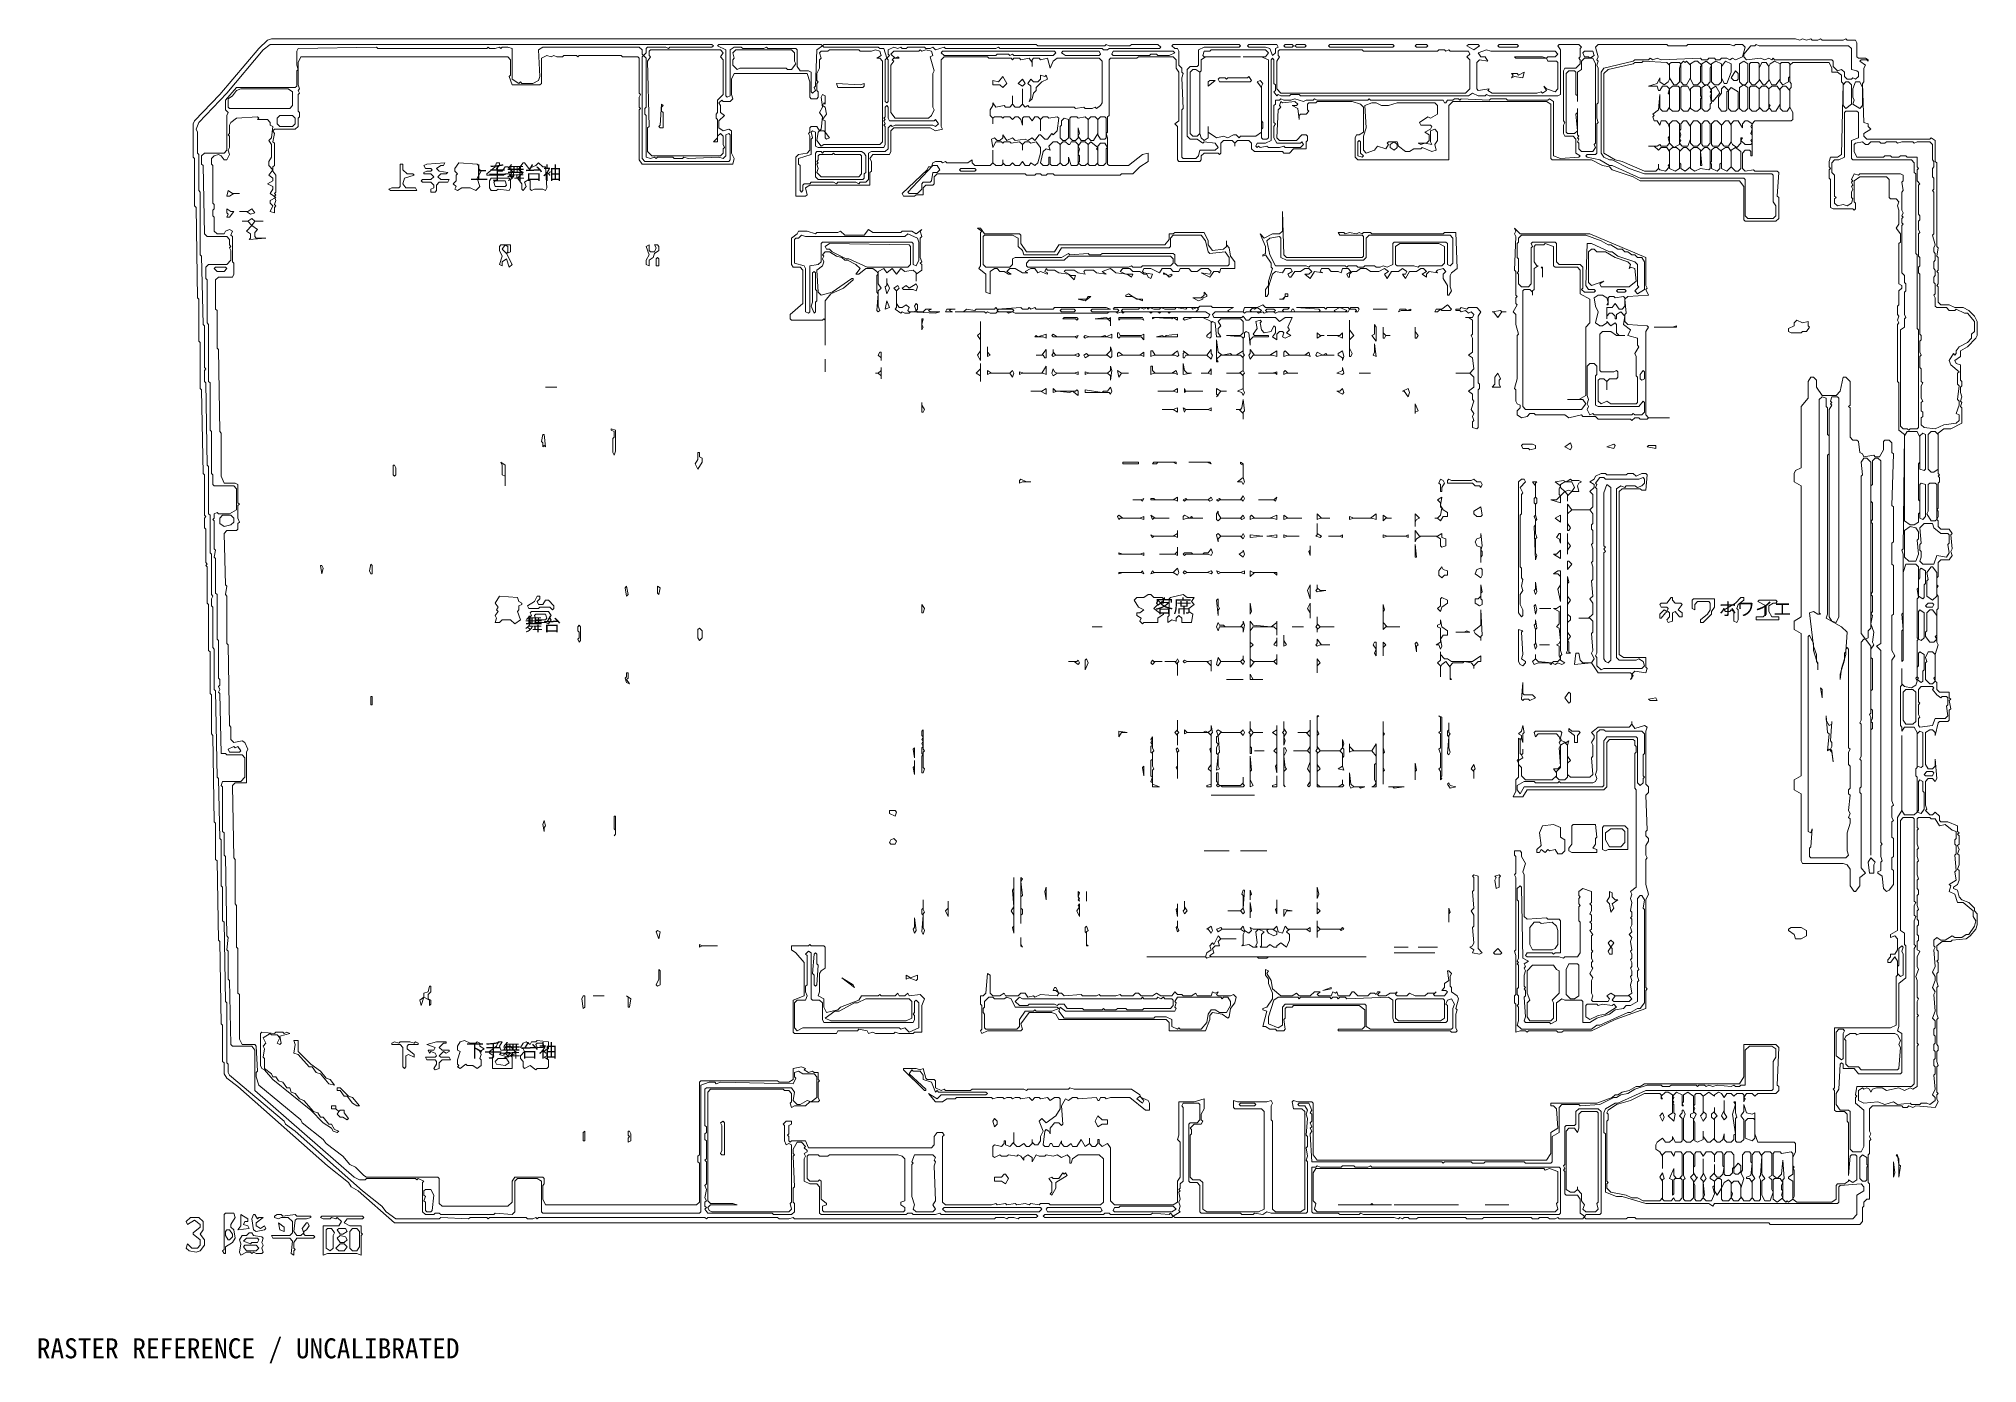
# Model space of a CAD drawing. Header units: millimetres. Extents: x -943 to 57094, y -4146 to 35497.
import ezdxf

# ---------------------------------------------------------------- set-up
doc = ezdxf.new("R2010")
doc.units = ezdxf.units.MM
for name, color, linetype, lineweight, true_color in [('ANNOTATION', 7, 'Continuous', 18, 0x50555f), ('EDITABLE_ROOM_LABELS', 7, 'Continuous', 18, 0x50555f), ('RASTER_CONTOURS', 7, 'Continuous', 18, 0x50555f)]:
    doc.layers.add(name, color=color, linetype=linetype, lineweight=lineweight, true_color=true_color)
doc.styles.add('JAPANESE', font='msgothic.ttc')

msp = doc.modelspace()

# ---------------------------------------------------------------- texts
at = {"layer": 'ANNOTATION', "style": 'JAPANESE'}
msp.add_text('RASTER REFERENCE / UNCALIBRATED', height=600, dxfattribs=at).set_placement((-1000, -4000))
at = {"layer": 'EDITABLE_ROOM_LABELS', "style": 'JAPANESE'}
for s, p in [('上手舞台袖', (11970, 31285)), ('客席', (32481, 18316)), ('ホワイエ', (49350, 18233)), ('舞台', (13603, 17774)), ('下手舞台袖', (11845, 5014))]:
    msp.add_text(s, height=400, dxfattribs=at).set_placement(p)

# ---------------------------------------------------------------- linework, layer by layer
at = {"layer": 'RASTER_CONTOURS'}
for points in [[(3724, 33037), (3682, 32953), (3682, 31953), (3724, 31911), (3724, 30493), (3766, 30451), (3808, 27741), (3850, 27699), (3850, 26448), (3891, 26406), (3891, 25030), (3933, 24989), (3975, 22486), (4017, 22445), (4017, 21235), (4059, 21194), (4017, 21152), (4017, 20860), (4059, 20818), (4059, 19818), (4101, 19776), (4059, 19734), (4101, 19693), (4101, 18608), (4143, 18567), (4143, 17190), (4184, 17149), (4184, 15898), (4226, 15856), (4226, 14688), (4268, 14647), (4310, 12061), (4352, 12020), (4352, 10935), (4394, 10894), (4436, 8517), (4477, 8475), (4519, 6015), (4561, 5973), (4561, 4889), (4603, 4847), (4603, 4513), (4687, 4388), (5022, 4138), (7701, 1761), (8329, 1261), (8412, 1136), (8622, 1010), (9710, 51), (50857, 51), (50899, 10), (53578, 10), (53662, 93), (53662, 510), (53704, 552), (53704, 677), (53787, 760), (53871, 760), (53871, 1219), (53829, 1261), (53829, 2095), (53871, 2136), (53871, 2512), (53913, 2553), (53871, 2637), (53913, 2720), (53871, 2804), (53871, 3471), (53955, 3554), (54834, 3554), (54876, 3513), (55001, 3513), (55043, 3554), (55169, 3513), (55252, 3554), (55838, 3513), (55922, 3679), (55880, 3763), (55880, 3888), (55922, 3930), (55880, 3971), (55880, 4722), (55922, 4764), (55880, 4889), (55880, 5181), (55922, 5222), (55922, 5347), (55880, 5389), (55880, 6140), (55922, 6181), (55880, 6306), (55880, 7099), (55922, 7141), (55880, 7266), (55880, 7516), (55922, 7558), (55922, 7849), (55880, 7891), (55922, 7933), (55922, 8183), (55880, 8225), (55880, 8350), (56048, 8475), (56299, 8475), (56341, 8517), (56759, 8558), (56885, 8642), (57052, 8850), (57094, 8975), (57094, 9309), (57010, 9392), (57010, 9476), (56843, 9643), (56634, 9726), (56550, 9809), (56508, 10018), (56383, 10060), (56383, 10101), (56508, 10185), (56550, 10310), (56550, 10602), (56508, 10643), (56550, 10768), (56550, 11060), (56508, 11102), (56550, 11227), (56508, 11352), (56550, 11394), (56550, 11644), (56508, 11686), (56550, 11728), (56508, 11769), (56508, 11936), (56215, 12061), (56006, 12061), (55964, 12103), (55964, 12228), (55838, 12353), (55755, 12270), (55671, 12270), (55545, 12395), (55587, 12437), (55545, 12562), (55545, 13271), (55629, 13354), (55755, 13354), (55838, 13271), (55880, 13354), (55838, 13938), (55838, 13729), (55755, 13646), (55629, 13646), (55545, 13771), (55545, 14730), (55671, 14814), (55755, 14814), (55838, 14730), (55838, 14647), (55922, 15022), (55964, 15064), (56215, 15064), (56257, 15105), (56257, 15397), (56299, 15439), (56257, 15689), (56299, 15731), (56257, 15773), (56257, 15939), (55964, 15939), (55880, 16023), (55880, 16231), (55838, 16273), (55838, 17065), (55922, 17357), (55880, 17441), (55880, 18400), (55922, 18441), (55922, 18817), (55880, 18859), (55880, 19067), (55922, 19109), (55880, 19150), (55880, 19359), (55922, 19401), (55922, 19818), (56006, 19901), (56257, 19901), (56341, 20026), (56299, 20151), (56341, 20235), (56299, 20652), (56341, 20693), (56257, 20818), (56006, 20818), (55922, 20902), (55922, 21069), (55880, 21110), (55922, 21194), (55922, 21361), (55880, 21402), (55922, 21444), (55922, 22195), (55964, 22236), (55964, 22361), (55922, 22403), (55964, 22445), (55922, 22486), (55922, 23696), (56090, 23821), (56299, 23821), (56634, 23988), (56634, 24446), (56592, 24488), (56634, 24613), (56592, 24655), (56634, 24780), (56592, 24905), (56592, 25072), (56634, 25114), (56634, 25239), (56592, 25280), (56592, 25739), (56466, 25781), (56424, 25864), (56592, 25989), (56592, 26156), (56801, 26281), (57052, 26531), (57094, 26615), (57094, 27032), (57010, 27199), (56843, 27366), (56676, 27449), (56424, 27449), (56257, 27532), (56006, 27532), (55922, 27616), (55922, 28074), (55880, 28116), (55922, 28158), (55922, 28491), (55880, 28533), (55922, 28575), (55922, 28950), (55880, 28992), (55922, 29242), (55880, 29284), (55880, 31786), (55838, 31828), (55838, 32453), (55713, 32536), (55671, 32495), (53787, 32495), (53704, 32578), (53704, 32662), (53913, 32787), (53829, 32870), (53829, 32953), (53704, 32995), (53662, 34163), (53704, 34204), (53704, 34621), (53745, 34705), (53578, 34830), (53620, 34872), (53787, 34872), (53829, 34830), (53829, 34872), (53745, 34913), (53536, 34913), (53494, 34955), (53494, 35372), (53452, 35456), (53201, 35456), (53159, 35497), (53076, 35456), (52448, 35456), (52406, 35497), (52322, 35456), (52155, 35456), (52113, 35497), (51987, 35456), (51862, 35497), (51778, 35456), (51653, 35497), (6026, 35497), (5901, 35456), (5650, 35205), (4477, 33829)], [(5984, 35330), (19212, 35330), (19254, 35289), (19212, 35247), (17956, 35247), (17914, 35205), (17830, 35247), (17286, 35247), (17244, 35205), (17244, 35080), (17161, 34997), (17119, 35039), (17119, 35164), (17035, 35247), (14147, 35247), (14021, 35164), (14063, 34371), (14021, 34246), (13854, 34163), (13519, 34163), (13477, 34204), (13435, 34163), (13226, 34288), (13226, 35205), (13100, 35247), (12933, 35247), (12891, 35205), (12849, 35247), (12724, 35205), (12556, 35205), (12514, 35247), (12473, 35205), (9208, 35205), (9166, 35247), (6822, 35205), (6780, 35122), (6780, 34705), (6822, 34580), (6780, 34538), (6780, 34079), (6738, 34038), (4980, 34038), (4645, 33662), (4645, 33370), (4729, 33287), (4687, 33204), (4687, 32161), (4603, 32078), (4017, 32078), (3933, 31994), (3933, 31744), (3975, 31702), (4017, 29659), (4101, 29576), (4687, 29576), (4771, 29492), (4771, 29325), (4812, 29284), (4771, 29242), (4812, 29159), (4812, 28867), (4687, 28742), (4143, 28742), (4059, 28658), (4059, 28325), (4101, 28283), (4101, 26990), (4143, 26949), (4143, 25239), (4184, 25197), (4184, 23779), (4226, 23738), (4226, 22486), (4268, 22445), (4268, 22153), (4310, 22111), (4896, 22111), (4980, 22028), (4980, 21402), (4771, 21277), (4436, 21277), (4394, 21319), (4310, 21277), (4310, 21152), (4268, 21110), (4310, 21069), (4310, 20235), (4352, 20193), (4310, 19984), (4352, 19943), (4352, 18900), (4394, 18859), (4394, 17524), (4436, 17482), (4436, 16356), (4477, 16315), (4477, 16148), (4436, 16106), (4477, 16023), (4436, 15939), (4477, 15898), (4519, 14105), (4645, 14105), (4687, 14063), (5147, 14063), (5231, 13979), (5231, 13396), (5105, 13271), (4561, 13271), (4519, 13145), (4561, 13104), (4561, 11769), (4603, 11728), (4603, 11060), (4645, 11019), (4687, 8642), (4729, 8600), (4687, 8225), (4729, 8183), (4729, 7349), (4771, 7307), (4812, 5389), (4854, 5347), (5440, 5347), (5524, 5222), (5524, 4013), (8496, 1427), (8663, 1344), (8831, 1344), (8873, 1386), (10338, 1386), (10380, 1344), (10421, 1386), (10589, 1302), (10547, 1261), (10547, 385), (10631, 302), (10882, 302), (10924, 343), (11049, 343), (11091, 302), (12682, 302), (12724, 343), (13226, 302), (13310, 385), (13310, 1302), (13393, 1386), (13979, 1386), (14105, 1302), (14105, 385), (14147, 343), (18835, 343), (18877, 385), (18877, 4180), (19128, 4263), (19296, 4263), (19337, 4221), (19463, 4263), (21640, 4221), (21723, 4388), (21682, 4430), (21682, 4555), (21807, 4597), (21933, 4513), (22268, 4513), (22351, 4430), (22351, 3804), (22184, 3679), (22058, 3721), (21849, 3596), (21765, 3596), (21640, 3721), (21682, 3971), (21598, 4096), (19044, 4096), (19003, 4055), (19003, 2970), (19044, 2929), (19044, 2762), (19003, 2720), (19003, 2553), (19044, 2512), (19044, 1970), (19003, 1928), (19044, 1886), (19044, 1219), (19003, 1177), (19044, 1052), (19003, 802), (19044, 719), (19003, 677), (19003, 552), (19044, 510), (19003, 468), (19086, 343), (21012, 343), (21054, 302), (21598, 302), (21682, 385), (21682, 635), (21640, 677), (21640, 1094), (21682, 1136), (21640, 2053), (21682, 2095), (21640, 2136), (21640, 2261), (21765, 2470), (21891, 2470), (22016, 2345), (21975, 2303), (22058, 2220), (22058, 2178), (21975, 2136), (22016, 2053), (21975, 1970), (21975, 1302), (22142, 1219), (22351, 1219), (22435, 1136), (22435, 343), (22477, 302), (25030, 302), (25072, 343), (25198, 343), (25240, 302), (25909, 302), (26035, 343), (26077, 302), (28923, 302), (28965, 260), (28923, 218), (28421, 218), (28379, 176), (28253, 218), (28086, 218), (28044, 176), (27960, 218), (27709, 218), (27667, 176), (21682, 176), (21640, 218), (21514, 176), (21221, 176), (21179, 218), (19086, 218), (19044, 176), (19003, 218), (14021, 218), (13979, 176), (13938, 218), (13854, 176), (13686, 176), (13645, 218), (12556, 218), (12514, 176), (12473, 218), (11970, 218), (11928, 176), (11091, 218), (11049, 176), (9752, 176), (9459, 385), (9333, 552), (8747, 1010), (6738, 2804), (6445, 3012), (6403, 3096), (4771, 4472), (4729, 4555), (4729, 4805), (4687, 4847), (4687, 6640), (4645, 6682), (4603, 9059), (4561, 9100), (4561, 10101), (4519, 10143), (4519, 11519), (4477, 11561), (4436, 13354), (4394, 13396), (4352, 15981), (4310, 16023), (4310, 17232), (4268, 17274), (4268, 18483), (4226, 18525), (4226, 18733), (4268, 18817), (4226, 18859), (4226, 20068), (4184, 20110), (4184, 21235), (4143, 21277), (4143, 22695), (4101, 22737), (4059, 25197), (4017, 25239), (4017, 25572), (4059, 25614), (4017, 25656), (4017, 26907), (3975, 26949), (3933, 28992), (3891, 29034), (3891, 30910), (3850, 30952), (3850, 32036), (3808, 32078), (3808, 32703), (3766, 32787), (3850, 32995), (4687, 33871), (5775, 35164)], [(4812, 32995), (4980, 33120), (5608, 33162), (5650, 33120), (5608, 33079), (5901, 33079), (5984, 32995), (5984, 32912), (6068, 32870), (6026, 32536), (5943, 32453), (6026, 32328), (6026, 31953), (5943, 31828), (5943, 31702), (6068, 31577), (5943, 31411), (6068, 31327), (6068, 31244), (5901, 31160), (6068, 31077), (6068, 30994), (5984, 30868), (6152, 30743), (5984, 30660), (5984, 30576), (6068, 30493), (5984, 30326), (6110, 30285), (6110, 30451), (6152, 30493), (6110, 30535), (6152, 30660), (6110, 30785), (6152, 30827), (6110, 30868), (6152, 30910), (6152, 31411), (6068, 31536), (6068, 31661), (6110, 31702), (6110, 32370), (6068, 32411), (6110, 32662), (6068, 32745), (6110, 32787), (6738, 32787), (6822, 32870), (6822, 33120), (6863, 33162), (6863, 33287), (6822, 33329), (6822, 33829), (6863, 33871), (6822, 33954), (6863, 33996), (6822, 34121), (6822, 34788), (6905, 34955), (13100, 34955), (13184, 34872), (13184, 34413), (13142, 34371), (13226, 34121), (14063, 34121), (14105, 34163), (14105, 34913), (14272, 34997), (14398, 34955), (14482, 34997), (14565, 34955), (14733, 34955), (14775, 34997), (15152, 34997), (15193, 34955), (15235, 34997), (16491, 34997), (16533, 34955), (16993, 34955), (17035, 34913), (17035, 33871), (17077, 33829), (17035, 33746), (17035, 33454), (17077, 33412), (17035, 33370), (17035, 31869), (17119, 31744), (19840, 31744), (19882, 31911), (19798, 32078), (19798, 32745), (19714, 32787), (19547, 32745), (19421, 32828), (19421, 33037), (19589, 33204), (19463, 33287), (19463, 33496), (19421, 33579), (19505, 33662), (19547, 33621), (19756, 33621), (19840, 33704), (19798, 33829), (19798, 34288), (19882, 34455), (22058, 34455), (22142, 34204), (22142, 33746), (22184, 33704), (22351, 33704), (22393, 33746), (22393, 33913), (22351, 33954), (22351, 34163), (22393, 34204), (22351, 34246), (22351, 34455), (22435, 34621), (22435, 34872), (22477, 34913), (22435, 35080), (22477, 35122), (22686, 35122), (22728, 35164), (23607, 35164), (23649, 35122), (23984, 35122), (24109, 35164), (24235, 35122), (24277, 34997), (24151, 34913), (24235, 34913), (24319, 34830), (24319, 32411), (24235, 32328), (22561, 32328), (22477, 32286), (22351, 32453), (22393, 32703), (22435, 32745), (22561, 32745), (22602, 32703), (22602, 32536), (22644, 32495), (22728, 32536), (22602, 32703), (22602, 33037), (22519, 33079), (22644, 33245), (22602, 33454), (22519, 33496), (22561, 33579), (22602, 33537), (22602, 33787), (22519, 33829), (22477, 33746), (22519, 33454), (22435, 33287), (22519, 33162), (22477, 32787), (22435, 32745), (22351, 32870), (22184, 32870), (22142, 32828), (22142, 32703), (22100, 32662), (22142, 32578), (22142, 32161), (22058, 32078), (21807, 32036), (21723, 31953), (21723, 30785), (22016, 30785), (22058, 30827), (22016, 31035), (22142, 31119), (23942, 31119), (23942, 31494), (23984, 31536), (23984, 31828), (23942, 31911), (24026, 32036), (24528, 32036), (24570, 32119), (24570, 32745), (24654, 32828), (25742, 32828), (25909, 32745), (26119, 32787), (26077, 32870), (26077, 34872), (26160, 34955), (27458, 34955), (27500, 34913), (28170, 34913), (28212, 34872), (28253, 34913), (28421, 34913), (28463, 34872), (28714, 34913), (28798, 34788), (28798, 34663), (28798, 34872), (28839, 34913), (29007, 34913), (29049, 34872), (29258, 34913), (29342, 34621), (29425, 34830), (29551, 34913), (30807, 34913), (30890, 34830), (30890, 33579), (30849, 33496), (30723, 33412), (30681, 33454), (30597, 33412), (30388, 33412), (30346, 33454), (30095, 33412), (30053, 33454), (28714, 33454), (28672, 33496), (28588, 33454), (28505, 33537), (28505, 33996), (28505, 33537), (28421, 33454), (28295, 33454), (28212, 33537), (28212, 33787), (28212, 33537), (28128, 33454), (28002, 33454), (27960, 33496), (27709, 33454), (27625, 33579), (27625, 33496), (27542, 33370), (27542, 33204), (27625, 33120), (27625, 32953), (27625, 33120), (27667, 33162), (27877, 33162), (27918, 33120), (27960, 33162), (28128, 33162), (28212, 33079), (28295, 33162), (28379, 33162), (28463, 33079), (28505, 32912), (28505, 33120), (28546, 33162), (28714, 33162), (28798, 33037), (28881, 33162), (28965, 33162), (29049, 33079), (29049, 32745), (29049, 33079), (29132, 33162), (29258, 33162), (29300, 33120), (29551, 33162), (29593, 33120), (29551, 32745), (29425, 32620), (29384, 32662), (29258, 32495), (29174, 32495), (29049, 32620), (29007, 32620), (28881, 32453), (28798, 32536), (28672, 32453), (28588, 32495), (28295, 32453), (28212, 32536), (28044, 32453), (27918, 32620), (27918, 32536), (27835, 32453), (27751, 32453), (27667, 32536), (27584, 32495), (27625, 32245), (27709, 32411), (27877, 32411), (27918, 32370), (27960, 32411), (28128, 32411), (28170, 32370), (28421, 32411), (28505, 32328), (28505, 32161), (28505, 32328), (28588, 32411), (28714, 32411), (28756, 32370), (28923, 32411), (29049, 32245), (29049, 32078), (28965, 31786), (28881, 31702), (28756, 31786), (28714, 31702), (28588, 31702), (28505, 31828), (28421, 31702), (28295, 31702), (28212, 31786), (28128, 31702), (28002, 31702), (27918, 31786), (27918, 31869), (27918, 31744), (27877, 31702), (27709, 31702), (27625, 31786), (27625, 32161), (27625, 31786), (27542, 31702), (27081, 31702), (26998, 31786), (26998, 31869), (26872, 31786), (26244, 31786), (26202, 31828), (26119, 31786), (26077, 31828), (25909, 31828), (25826, 31786), (25784, 31661), (25700, 31661), (25658, 31577), (24905, 30868), (24947, 30785), (25281, 30785), (25323, 30827), (25533, 30827), (25533, 31035), (25616, 31119), (25826, 31119), (25867, 31160), (25867, 31369), (25951, 31452), (28588, 31452), (28630, 31411), (28881, 31411), (28923, 31452), (29049, 31452), (29091, 31411), (29216, 31411), (29258, 31452), (29425, 31452), (29467, 31411), (31435, 31411), (31477, 31452), (31811, 31452), (32021, 31661), (32272, 31828), (32272, 32078), (32104, 32036), (31686, 31702), (31100, 31702), (31058, 31744), (31058, 32536), (31016, 32662), (31058, 32703), (31058, 33162), (31100, 33204), (31100, 34872), (31142, 34913), (31937, 34913), (31979, 34955), (33025, 34955), (33109, 34872), (33109, 34621), (33193, 34496), (33193, 33037), (33067, 32953), (33151, 32870), (33151, 31869), (33193, 31828), (33821, 31828), (33862, 31869), (33862, 31994), (33946, 32078), (34365, 32078), (34407, 32036), (34448, 32078), (34448, 32370), (34532, 32453), (34783, 32453), (34867, 32370), (34867, 32286), (34867, 32370), (34951, 32453), (35286, 32453), (35369, 32370), (35369, 32203), (35453, 32119), (36290, 32119), (36332, 32078), (36500, 32078), (36625, 32203), (37002, 32203), (37002, 32411), (37044, 32453), (37044, 32578), (37002, 32620), (36876, 32620), (36709, 32453), (36207, 32453), (36123, 32536), (36165, 33370), (36248, 33454), (36207, 33496), (36248, 33621), (36290, 33579), (36667, 33621), (36751, 33537), (36709, 33496), (36583, 33496), (36751, 33412), (36793, 33079), (36793, 33204), (36834, 33245), (37002, 33245), (37086, 33329), (37044, 33370), (37044, 33537), (37086, 33579), (37295, 33579), (37337, 33621), (38383, 33621), (38634, 33537), (38718, 33454), (38718, 32703), (38593, 32620), (38509, 32620), (38467, 32536), (38467, 31953), (38551, 31869), (41272, 31869), (41272, 33496), (41397, 33621), (44202, 33621), (44327, 33537), (44327, 31911), (44369, 31869), (45541, 31869), (45876, 31702), (46085, 31661), (46169, 31577), (46797, 31369), (47006, 31244), (49978, 31244), (50104, 31077), (50104, 30076), (50146, 30034), (51066, 30034), (51150, 30118), (51150, 30743), (51108, 30785), (51150, 31494), (51108, 31536), (50439, 31536), (50397, 31577), (50146, 31536), (50062, 31619), (50062, 32078), (50146, 32161), (50271, 32161), (50313, 32119), (50313, 31994), (50355, 31994), (50355, 32953), (50439, 33037), (51527, 33037), (51569, 33079), (51569, 33287), (51485, 33454), (51485, 33996), (51527, 34038), (51527, 34163), (51485, 34204), (51485, 34705), (51569, 34788), (52657, 34788), (52741, 34621), (52741, 34496), (52908, 34496), (53034, 34413), (53034, 34204), (53076, 34163), (53034, 32036), (52908, 31953), (52699, 31953), (52657, 31828), (52657, 31661), (52699, 31619), (52657, 31577), (52657, 31327), (52699, 31285), (52699, 30451), (52783, 30410), (53369, 30410), (53411, 30368), (53452, 30410), (53452, 30576), (53411, 30618), (53411, 31244), (53578, 31369), (54373, 31369), (54457, 31285), (54457, 30743), (54499, 30702), (54666, 30702), (54750, 30618), (54708, 30493), (54750, 30368), (54750, 29951), (54666, 29826), (54792, 29659), (54792, 29409), (54750, 29367), (54750, 28158), (54834, 28116), (54834, 28033), (54750, 27949), (54750, 27532), (54708, 27491), (54708, 27240), (54750, 27199), (54708, 27074), (54750, 26990), (54708, 26949), (54708, 25239), (54750, 25197), (54750, 23779), (54918, 23654), (54876, 20235), (54834, 20193), (54876, 20068), (54876, 18316), (54834, 18275), (54876, 17816), (54834, 17774), (54834, 16857), (54876, 16899), (54876, 19526), (54959, 19776), (55252, 19776), (55336, 19693), (55336, 19067), (55294, 19025), (55336, 18775), (55294, 18733), (55294, 17566), (55336, 17524), (55294, 17482), (55294, 16398), (55252, 16356), (55294, 16273), (55252, 16148), (55127, 16065), (54918, 16106), (54834, 16190), (54834, 16648), (54834, 16148), (54792, 16106), (54792, 14939), (54834, 14897), (54834, 14772), (54918, 14897), (55211, 14897), (55294, 14730), (55294, 13688), (55252, 13646), (55252, 13437), (55294, 13396), (55294, 12353), (55211, 12270), (54918, 12270), (54834, 12395), (54834, 14647), (54834, 12395), (54708, 12186), (54708, 8809), (54499, 8683), (54499, 8600), (54625, 8642), (54708, 8558), (54708, 8225), (54625, 8100), (54499, 8100), (54499, 8016), (54415, 7933), (54415, 7849), (54499, 7849), (54625, 8016), (54708, 7891), (54708, 7474), (54666, 7432), (54666, 5973), (54499, 5889), (52825, 5889), (52825, 4096), (52783, 4055), (52825, 4013), (52825, 3429), (52866, 3387), (53118, 3387), (53201, 3304), (53201, 3096), (53243, 3054), (53243, 1469), (53285, 2053), (53327, 2095), (53452, 2095), (53494, 2053), (53494, 1344), (53369, 1261), (53243, 1344), (53243, 1302), (53118, 1219), (52908, 1219), (52866, 1177), (52866, 760), (52741, 677), (51694, 677), (51569, 760), (51611, 844), (51611, 1636), (51569, 1678), (51611, 1719), (51569, 1761), (51569, 2011), (51653, 2178), (51653, 2428), (51611, 2470), (50522, 2470), (50439, 2720), (50439, 3346), (50355, 3304), (50187, 3346), (50104, 3596), (50104, 3387), (50020, 3262), (50104, 3137), (50104, 2553), (50020, 2470), (49894, 2470), (49853, 2512), (49853, 3179), (49894, 3221), (49853, 3346), (49853, 3679), (49811, 3679), (49853, 3596), (49769, 3304), (49853, 2720), (49811, 2678), (49811, 2553), (49727, 2470), (49601, 2470), (49518, 2553), (49518, 2720), (49476, 2553), (49392, 2470), (49308, 2470), (49225, 2553), (49225, 3179), (49308, 3262), (49225, 3346), (49225, 3513), (49225, 3387), (49141, 3304), (49141, 3221), (49225, 3137), (49225, 2595), (49099, 2470), (49015, 2470), (48890, 2637), (48890, 2804), (48890, 2553), (48722, 2470), (48639, 2512), (48639, 3054), (48597, 3137), (48681, 3304), (48597, 3387), (48639, 3471), (48597, 3554), (48639, 3596), (48639, 3888), (48681, 3930), (48806, 3930), (48890, 3846), (48890, 3346), (48806, 3262), (48890, 3096), (48974, 3221), (48974, 3304), (48890, 3387), (48890, 3846), (49057, 3971), (49225, 3846), (49225, 3888), (49350, 3971), (49434, 3930), (49518, 3804), (49601, 3930), (49727, 3930), (49811, 3846), (49894, 3930), (50062, 3930), (50104, 3888), (50104, 3679), (50146, 3763), (50104, 3804), (50187, 3930), (50355, 3930), (50439, 3846), (50522, 3930), (51066, 3930), (51150, 4013), (51150, 4138), (51108, 4180), (51150, 5306), (51066, 5389), (50104, 5389), (50104, 4430), (49978, 4221), (47132, 4221), (47006, 4138), (46881, 4138), (46671, 4013), (46462, 3971), (46336, 3888), (46253, 3888), (46169, 3804), (45709, 3638), (44327, 3638), (44327, 3554), (44411, 3554), (44495, 3471), (44536, 2887), (44327, 2762), (44327, 2136), (44202, 1928), (37337, 1928), (37211, 2095), (37211, 3638), (37169, 3679), (36751, 3679), (36625, 3721), (36583, 3679), (36625, 3471), (36876, 3471), (36960, 3387), (36960, 468), (36834, 385), (36081, 385), (35997, 468), (35997, 3096), (35955, 3137), (35955, 3554), (35997, 3638), (35955, 3721), (35830, 3679), (34951, 3679), (34825, 3721), (34825, 3513), (34867, 3471), (35662, 3471), (35746, 3387), (35746, 468), (35579, 385), (34030, 385), (33904, 468), (33904, 1261), (33821, 1344), (33611, 1344), (33528, 1427), (33528, 2678), (33569, 2720), (33569, 2845), (33528, 2887), (33653, 3012), (33862, 3012), (33904, 3096), (33862, 3137), (33862, 3304), (33946, 3471), (33946, 3763), (33653, 3679), (33193, 3679), (33193, 2678), (33151, 2553), (33235, 2470), (33235, 1427), (33151, 1302), (33151, 677), (33025, 593), (31267, 593), (31142, 719), (31142, 2303), (31058, 2428), (30890, 2345), (30807, 2428), (30807, 2553), (30765, 2553), (30765, 2428), (30681, 2345), (30597, 2345), (30514, 2428), (30514, 2595), (30514, 2428), (30388, 2345), (30263, 2553), (30137, 2345), (30011, 2345), (29970, 2428), (29844, 2345), (29760, 2345), (29677, 2428), (29677, 2512), (29593, 2345), (29425, 2345), (29384, 2428), (29342, 2428), (29300, 2345), (29174, 2345), (29132, 2387), (29174, 2804), (29216, 2845), (29300, 2804), (29342, 2720), (29342, 2887), (29467, 3054), (29593, 3054), (29677, 2970), (29718, 3012), (29677, 3554), (29802, 3763), (29886, 3721), (30011, 3804), (30137, 3804), (30179, 3763), (30723, 3804), (30765, 3721), (30807, 3721), (30849, 3804), (30974, 3804), (31016, 3763), (31142, 3804), (31728, 3804), (32188, 3429), (32314, 3429), (32314, 3638), (32272, 3721), (32063, 3804), (32021, 3888), (31770, 4055), (30053, 4055), (29928, 4096), (29886, 4055), (28672, 4055), (28630, 4013), (28546, 4055), (26998, 4055), (26956, 4013), (26202, 4013), (26160, 4055), (26077, 4013), (25909, 4096), (25909, 4305), (25867, 4347), (25658, 4347), (25616, 4388), (25533, 4680), (25449, 4638), (25323, 4680), (24947, 4680), (24947, 4638), (25574, 4013), (25616, 4013), (25616, 4055), (25114, 4513), (25198, 4638), (25240, 4597), (25449, 4597), (25533, 4472), (25533, 4347), (25784, 4263), (25909, 3971), (25951, 4013), (25993, 3971), (27416, 3971), (27458, 3930), (27416, 3888), (26077, 3888), (25951, 3763), (25700, 3930), (25909, 3679), (26119, 3679), (26244, 3763), (26495, 3763), (26537, 3804), (27584, 3804), (27625, 3763), (27751, 3804), (27918, 3804), (27960, 3763), (28044, 3804), (28170, 3804), (28212, 3763), (28295, 3804), (28421, 3804), (28463, 3763), (28714, 3804), (28798, 3721), (28881, 3804), (29007, 3804), (29049, 3763), (29258, 3804), (29342, 3721), (29467, 3804), (29593, 3804), (29635, 3763), (29635, 3471), (29509, 3262), (29216, 3054), (29091, 3179), (29007, 3096), (29132, 2804), (29049, 2637), (29049, 2512), (28965, 2387), (28881, 2387), (28798, 2470), (28798, 2553), (28798, 2428), (28714, 2345), (28630, 2345), (28546, 2428), (28421, 2345), (28337, 2345), (28253, 2428), (28253, 2762), (28253, 2470), (28128, 2345), (28002, 2387), (28002, 2512), (27960, 2512), (27960, 2428), (27877, 2345), (27667, 2387), (27625, 2345), (27625, 2053), (27667, 2011), (27835, 2095), (27877, 2053), (28044, 2053), (28086, 2095), (28337, 2053), (28379, 2095), (28463, 2053), (28546, 1928), (28546, 2011), (28672, 2095), (28798, 2011), (28798, 1886), (28923, 2095), (29007, 2053), (29174, 2053), (29216, 2095), (29425, 2053), (29551, 2095), (29677, 2011), (29844, 2095), (29928, 2011), (29928, 1844), (29970, 1844), (30011, 1970), (30179, 2095), (30807, 2095), (30932, 1970), (30932, 677), (30849, 593), (29342, 593), (29300, 635), (29049, 635), (29007, 593), (28756, 635), (28714, 593), (28588, 635), (28337, 593), (28295, 635), (28044, 593), (28002, 635), (27751, 593), (27709, 635), (27584, 593), (26202, 593), (26119, 677), (26119, 2637), (26160, 2678), (26119, 2762), (25951, 2762), (25867, 2637), (25867, 2387), (25784, 2303), (22100, 2303), (22016, 2512), (21598, 2512), (21556, 2470), (21514, 2512), (21514, 2637), (21472, 2678), (21514, 2720), (21514, 2970), (21598, 3012), (21598, 3096), (21430, 3096), (21347, 3012), (21389, 2970), (21389, 2512), (21430, 2387), (21514, 2428), (21598, 2387), (21598, 677), (21556, 635), (21598, 468), (21514, 385), (19212, 385), (19128, 427), (19086, 510), (19170, 593), (19965, 593), (19840, 635), (19170, 635), (19086, 719), (19086, 3971), (19170, 4055), (21347, 4055), (21389, 4013), (21514, 4013), (21598, 3930), (21598, 3679), (21556, 3638), (21598, 3513), (21682, 3554), (22016, 3554), (22142, 3679), (22393, 3679), (22435, 3721), (22393, 3804), (22393, 4263), (22435, 4305), (22393, 4347), (22393, 4555), (22268, 4555), (22226, 4597), (22100, 4555), (21975, 4638), (22016, 4680), (21891, 4722), (21640, 4680), (21640, 4347), (21514, 4263), (21221, 4263), (21179, 4305), (18877, 4305), (18835, 4263), (18835, 2095), (18793, 2053), (18793, 1886), (18835, 1844), (18835, 677), (18751, 593), (14231, 593), (14147, 760), (14147, 1177), (14189, 1219), (14189, 1386), (14147, 1427), (13310, 1427), (13226, 1302), (13226, 677), (13100, 552), (11133, 552), (11049, 635), (11049, 1386), (11007, 1427), (8873, 1427), (8789, 1469), (8538, 1719), (8370, 1803), (8161, 2053), (7659, 2428), (7575, 2553), (6947, 3054), (6905, 3137), (5650, 4180), (5566, 4430), (5566, 4555), (5608, 4597), (5566, 5347), (5524, 5389), (5147, 5389), (5064, 5556), (5064, 6890), (5022, 6932), (5022, 8266), (4980, 8308), (4980, 9559), (4938, 9601), (4938, 10935), (4896, 10977), (4854, 13145), (4938, 13229), (5273, 13229), (5273, 14146), (5315, 14230), (5231, 14438), (5147, 14480), (4896, 14438), (4812, 14522), (4812, 14897), (4771, 14939), (4729, 17357), (4687, 17399), (4687, 18817), (4645, 18859), (4687, 19109), (4645, 19150), (4603, 20693), (4687, 20777), (4980, 20777), (5022, 20818), (5022, 20985), (5064, 21027), (5022, 21152), (5022, 21527), (5064, 21569), (5022, 21611), (5022, 22153), (4938, 22195), (4603, 22195), (4519, 22403), (4519, 23696), (4477, 23738), (4436, 26198), (4394, 26240), (4394, 27366), (4352, 27407), (4352, 28283), (4436, 28366), (4854, 28366), (4896, 28450), (4896, 28783), (4854, 28825), (4854, 29576), (4812, 29617), (4854, 29742), (4771, 29784), (4645, 29742), (4603, 29659), (4394, 29659), (4310, 29742), (4310, 30159), (4268, 30201), (4268, 30368), (4310, 30410), (4310, 30535), (4268, 30576), (4268, 31702), (4226, 31744), (4226, 31911), (4310, 31994), (4436, 32036), (4519, 31994), (4603, 31869), (4687, 31869), (4771, 32036), (4729, 32161), (4771, 32245), (4771, 32578), (4729, 32620), (4771, 32662), (4771, 32912)], [(17161, 34997), (17244, 34913), (17244, 33454), (17203, 33412), (17203, 33245), (17244, 33204), (17244, 31953), (17370, 31911), (17496, 31953), (17537, 31911), (17579, 31953), (18040, 31953), (18082, 31911), (18333, 31911), (18375, 31953), (18500, 31911), (19421, 31953), (19547, 31911), (19630, 31994), (19630, 32620), (19714, 32662), (19756, 32620), (19756, 31869), (19714, 31828), (17203, 31828), (17119, 31911), (17119, 34955)], [(17370, 35164), (19463, 35164), (19547, 35080), (19463, 34955), (19547, 34872), (19547, 33829), (19379, 33662), (19379, 33287), (19337, 33245), (19337, 33120), (19379, 33079), (19379, 32536), (19254, 32411), (19379, 32411), (19379, 32578), (19463, 32662), (19547, 32578), (19547, 32328), (19589, 32245), (19547, 32203), (19547, 32078), (19463, 31994), (17412, 31994), (17286, 32119), (17286, 32828), (17328, 32870), (17286, 34830), (17370, 34955), (17328, 34997), (17328, 35122)], [(19379, 35289), (19421, 35330), (22477, 35330), (22519, 35289), (22351, 35164), (22309, 34079), (22268, 34038), (22309, 33954), (22226, 33871), (22184, 33913), (22184, 34496), (22100, 34538), (21849, 34538), (21765, 34663), (21765, 35164), (21723, 35205), (20886, 35205), (20844, 35247), (20761, 35205), (20133, 35205), (20091, 35247), (19882, 35247), (19756, 35164), (19756, 33787), (19672, 33746), (19630, 33787), (19630, 35164)], [(19840, 35080), (19923, 35164), (21598, 35164), (21682, 35080), (21682, 34830), (21723, 34747), (21598, 34580), (21472, 34580), (21430, 34621), (20049, 34621), (19965, 34580), (19840, 34705), (19840, 34872), (19882, 34913)], [(22519, 35289), (22561, 35330), (28923, 35330), (28965, 35289), (30974, 35289), (31016, 35330), (31100, 35289), (31728, 35289), (31770, 35330), (32565, 35330), (32649, 35247), (32607, 35205), (31100, 35205), (31058, 35164), (30932, 35164), (30890, 35205), (27835, 35205), (27793, 35247), (27709, 35205), (26202, 35205), (26160, 35247), (25909, 35164), (25826, 35247), (25742, 35205), (25616, 35205), (25574, 35247), (25072, 35247), (25030, 35205), (24905, 35205), (24863, 35247), (24779, 35205), (24654, 35247), (24486, 35164), (24486, 35039), (24528, 34997), (24444, 34913), (24360, 35205), (24235, 35205), (24193, 35247), (22561, 35247)], [(24444, 34913), (24486, 34872), (24486, 33621), (24444, 33579), (24402, 33621), (24402, 34872)], [(25784, 35122), (25826, 34997), (25742, 34955), (25867, 34538), (25826, 34455), (25826, 33454), (25867, 33370), (25784, 33204), (25700, 33120), (24695, 33120), (24570, 33287), (24570, 34705), (24654, 34830), (24612, 34872), (24654, 34913), (24821, 34913), (24779, 34955), (24695, 34913), (24570, 35039), (24654, 35122), (25407, 35122), (25449, 35164), (25491, 35122), (25616, 35164)], [(26077, 35080), (26119, 35122), (29467, 35122), (29509, 35080), (29425, 34997), (28253, 34997), (28212, 35039), (28128, 34997), (28086, 35039), (27751, 35039), (27709, 34997), (26160, 34997)], [(29677, 35080), (29718, 35122), (30807, 35122), (30849, 35039), (30807, 34997), (29802, 34997)], [(31183, 35039), (31225, 35122), (33025, 35122), (33067, 35080), (32900, 34997), (32565, 34997), (32523, 35039), (32356, 35039), (32314, 34997), (31225, 34997)], [(34993, 35330), (35035, 35289), (34993, 35247), (33946, 35247), (33779, 35164), (33779, 34705), (33737, 34663), (33528, 34663), (33444, 34580), (33444, 32578), (33528, 32495), (33737, 32495), (33904, 32370), (33946, 32411), (34281, 32370), (34365, 32245), (34281, 32161), (33821, 32161), (33779, 31994), (33695, 31911), (33318, 31911), (33276, 31953), (33276, 33370), (33318, 33412), (33276, 34330), (33318, 34455), (33276, 34496), (33276, 34621), (33193, 34705), (33193, 35122), (33151, 35205), (33067, 35205), (32983, 35289), (33025, 35330)], [(33946, 35122), (34114, 35122), (34155, 35164), (35788, 35164), (35872, 35080), (35788, 34955), (35118, 34955), (35662, 34955), (35872, 34872), (35872, 32536), (35830, 32495), (35704, 32495), (35662, 32536), (35662, 32787), (35704, 32828), (35704, 32995), (35662, 33037), (35662, 34079), (35704, 34163), (35621, 34246), (35537, 34204), (35662, 34038), (35662, 32703), (35495, 32578), (35035, 32578), (34993, 32536), (34909, 32620), (34825, 32620), (34658, 32536), (34532, 32578), (34323, 32536), (34072, 32703), (34072, 32870), (34072, 32536), (33946, 32453), (33862, 32536), (33821, 32662), (33821, 34496), (33862, 34538), (33862, 34872), (33988, 34955), (35035, 34955), (33946, 34955), (33904, 34997)], [(35244, 35289), (35286, 35330), (36123, 35330), (36165, 35247), (36081, 35205), (36081, 35080), (35997, 34997), (35914, 35205), (35788, 35247), (35286, 35247)], [(45248, 35247), (45206, 35205), (45206, 34955), (45164, 34913), (45206, 34872), (45206, 34747), (45081, 34621), (44746, 34621), (44704, 34538), (44704, 33037), (44746, 32995), (44704, 32912), (44704, 32662), (44746, 32578), (44997, 32578), (45081, 32495), (45081, 32078), (45206, 31994), (45164, 31953), (44620, 31911), (44411, 31994), (44411, 33621), (44285, 33704), (44243, 33662), (43030, 33662), (42988, 33704), (42527, 33704), (42485, 33662), (41648, 33704), (41606, 33662), (41565, 33704), (41439, 33704), (41397, 33662), (41230, 33662), (41188, 33579), (41146, 33579), (41104, 33662), (38927, 33662), (38886, 33704), (38844, 33662), (37337, 33662), (37253, 33704), (37211, 33662), (37002, 33662), (36918, 33621), (36667, 33704), (36541, 33662), (36332, 33662), (36248, 33704), (36207, 33662), (36081, 33662), (36081, 33537), (36039, 33496), (36039, 32995), (36081, 32953), (36039, 32870), (36039, 32536), (36123, 32370), (36834, 32370), (36876, 32411), (36918, 32328), (36834, 32245), (36374, 32245), (36332, 32286), (36207, 32245), (35872, 32245), (35830, 32286), (35621, 32245), (35579, 32286), (35537, 32245), (35495, 32286), (35537, 32370), (35788, 32370), (35955, 32453), (35955, 34872), (35997, 34913), (36039, 34872), (36039, 34163), (36081, 34121), (36081, 33954), (36039, 33913), (36123, 33787), (36165, 33829), (36248, 33787), (36500, 33787), (36541, 33829), (36793, 33829), (36834, 33787), (41858, 33787), (41983, 33871), (42151, 33787), (42360, 33787), (42402, 33829), (42485, 33787), (44536, 33787), (44620, 33829), (44620, 35164), (44536, 35289), (44578, 35330), (45164, 35330)], [(36165, 35122), (36207, 35164), (38676, 35164), (38718, 35122), (40937, 35122), (40978, 35164), (41146, 35164), (41188, 35122), (41272, 35164), (41313, 35122), (41858, 35122), (41899, 35039), (41816, 34955), (41899, 34872), (41899, 33996), (41774, 33871), (36248, 33871), (36123, 33996), (36123, 34830), (36207, 34955), (36165, 34997)], [(36332, 35289), (36374, 35330), (36583, 35330), (36625, 35289), (36583, 35247), (36374, 35247)], [(36667, 35289), (36709, 35330), (36960, 35330), (37002, 35289), (36960, 35247), (36709, 35247)], [(37672, 35289), (37713, 35330), (39597, 35330), (39639, 35289), (39597, 35247), (37713, 35247)], [(40267, 35289), (40309, 35330), (40602, 35330), (40644, 35289), (40602, 35247), (40309, 35247)], [(41816, 35289), (41858, 35330), (42151, 35330), (42192, 35289), (42025, 35164)], [(42151, 35080), (42402, 35164), (42527, 35122), (44453, 35122), (44536, 35039), (44453, 34955), (44243, 34955), (44202, 34913), (44076, 34955), (43239, 34955), (43281, 34913), (44202, 34913), (44243, 34830), (44495, 34830), (44536, 34788), (44536, 33996), (44453, 33913), (44202, 33996), (44118, 34079), (44202, 33954), (44076, 33871), (44034, 33913), (43909, 33871), (42569, 33871), (42444, 33954), (42485, 33996), (42151, 33954), (42109, 33996), (42109, 34788), (42192, 34872), (42444, 34830), (42360, 34955), (42234, 34955)], [(42737, 35289), (42778, 35330), (43323, 35330), (43364, 35289), (43323, 35247), (42778, 35247)], [(45332, 34913), (45583, 34913), (45667, 34747), (45667, 32370), (45625, 32328), (45667, 32245), (45583, 32119), (45248, 32119), (45164, 32203), (45164, 32370), (45123, 32411), (45164, 32495), (45123, 32536), (45164, 32578), (45123, 32620), (45123, 33412), (45123, 33287), (45081, 33245), (45123, 32745), (45039, 32662), (44830, 32662), (44788, 32703), (44788, 34455), (44871, 34538), (45039, 34538), (45081, 34496), (45081, 33829), (45123, 33787), (45123, 33621), (45123, 34496), (45248, 34580), (45248, 34830)], [(45290, 35080), (45332, 35122), (45583, 35122), (45625, 34997), (45499, 34913), (45457, 34955), (45332, 34955)], [(45667, 35247), (45750, 35330), (47801, 35330), (47843, 35289), (48388, 35289), (48429, 35330), (49685, 35330), (49811, 35289), (49853, 35330), (50062, 35330), (50146, 35247), (50062, 34955), (49853, 34872), (49769, 34913), (49685, 34872), (49601, 34913), (49434, 34913), (49392, 34872), (49267, 34872), (49225, 34913), (49057, 34913), (49015, 34872), (48848, 34872), (48806, 34913), (47634, 34872), (47508, 34913), (47383, 34872), (47299, 34913), (47257, 34872), (46839, 34872), (46797, 34830), (45918, 34621), (45834, 34496), (45834, 32078), (45918, 31953), (46085, 31869), (46169, 31869), (46671, 31619), (47132, 31452), (50941, 31452), (50983, 31411), (50983, 30618), (51066, 30493), (51066, 30201), (50983, 30118), (50229, 30118), (50146, 30201), (50146, 31285), (50104, 31327), (47006, 31327), (46169, 31702), (46085, 31702), (45792, 31869), (45416, 31953), (45374, 31994), (45416, 32036), (45667, 32036), (45709, 32078), (45709, 32953), (45750, 32995), (45709, 33120), (45709, 33537), (45750, 33579), (45750, 34621), (45709, 34705), (45750, 34830), (45709, 34872), (45750, 34955)], [(46043, 34580), (46797, 34747), (46839, 34788), (47048, 34788), (47090, 34830), (47801, 34788), (47885, 34705), (47885, 34288), (47843, 34204), (47718, 34121), (47592, 34204), (47592, 34330), (47508, 34163), (47257, 34079), (47508, 34079), (47550, 33954), (47592, 33954), (47676, 34079), (47801, 34079), (47885, 33996), (47843, 33871), (47885, 33829), (47885, 33454), (47801, 33329), (47676, 33329), (47592, 33412), (47592, 33829), (47550, 33370), (47383, 33245), (47425, 33204), (47383, 33162), (47425, 33037), (47508, 33037), (47592, 32912), (47634, 33037), (47760, 33037), (47843, 32953), (47885, 32828), (47885, 32578), (47843, 32536), (47885, 32370), (47801, 32286), (47634, 32286), (47592, 32328), (47508, 32286), (47257, 32286), (47425, 32286), (47550, 32161), (47634, 32245), (47801, 32245), (47885, 32119), (47885, 31744), (47843, 31702), (47885, 31661), (47760, 31536), (47592, 31577), (47550, 31619), (47550, 31744), (47550, 31619), (47467, 31536), (47132, 31536), (46462, 31828), (46253, 31869), (45918, 32078), (45918, 34455)], [(48304, 34830), (48346, 34788), (48388, 34830), (48513, 34705), (48513, 34330), (48388, 34121), (48304, 34121), (48220, 34204), (48220, 34747)], [(48639, 34830), (48722, 34830), (48848, 34705), (48806, 34663), (48806, 34204), (48722, 34121), (48597, 34121), (48513, 34288), (48513, 34747)], [(48974, 34830), (49141, 34705), (49099, 34621), (49099, 34204), (49015, 34121), (48932, 34121), (48848, 34204), (48848, 34747)], [(49267, 34830), (49434, 34747), (49434, 34204), (49350, 34121), (49225, 34121), (49141, 34204), (49141, 34747)], [(49560, 34830), (49727, 34747), (49727, 34496), (49601, 34163), (49518, 34163), (49434, 34330), (49434, 34663)], [(50104, 34830), (50229, 34747), (50229, 34204), (50146, 34121), (50062, 34121), (49978, 34204), (49978, 34747)], [(50104, 35039), (50313, 35289), (50439, 35289), (50480, 35330), (50564, 35289), (53243, 35289), (53327, 35205), (53327, 34580), (53494, 34538), (53536, 34496), (53536, 34371), (53452, 34288), (53369, 34330), (53327, 34288), (53201, 34288), (53118, 34371), (53118, 34496), (53034, 34580), (52908, 34538), (52783, 34663), (52783, 34830), (52741, 34872), (51025, 34872), (50983, 34913), (50941, 34872), (50857, 34913), (50732, 34872), (50606, 34913), (50187, 34872), (50104, 34955)], [(51025, 34830), (51192, 34747), (51192, 34288), (51066, 34121), (50941, 34121), (50857, 34288), (50857, 34663), (50899, 34747)], [(28044, 34163), (27918, 34371), (27793, 34204), (27625, 34246), (27625, 34121), (27835, 34121), (27918, 34038)], [(28505, 34288), (28379, 34163), (28505, 34079), (28588, 34163)], [(29216, 34413), (29174, 34371), (29049, 34413), (29049, 34288), (28965, 34204), (28839, 34204), (28756, 34288), (28672, 34163), (28756, 34079), (28756, 33746), (28714, 33621), (28798, 33704), (28839, 33871), (28923, 33954), (28923, 34038), (29091, 34204), (29258, 34288)], [(33611, 34580), (33695, 34580), (33821, 34496), (33821, 32662), (33737, 32578), (33611, 32578), (33528, 32662), (33528, 34496)], [(34281, 34246), (34114, 34246), (34072, 34204), (34072, 34079)], [(35369, 34246), (35286, 34371), (35244, 34330), (34658, 34330), (34616, 34288), (34574, 34330), (34407, 34330), (34365, 34288), (34407, 34204), (35328, 34204)], [(43532, 34496), (43364, 34413), (43323, 34455), (43155, 34455), (43197, 34413), (43155, 34330), (43239, 34371), (43490, 34330)], [(47927, 34788), (48178, 34788), (48220, 34747), (48178, 34621), (48178, 34204), (48095, 34121), (48011, 34121), (47885, 34330), (47885, 34747)], [(49853, 34538), (49936, 34455), (49936, 34288), (49894, 34246), (49811, 34246), (49727, 34330)], [(50313, 34788), (50522, 34788), (50564, 34747), (50564, 34246), (50439, 34121), (50355, 34121), (50271, 34204), (50271, 34747)], [(50648, 34788), (50773, 34788), (50857, 34663), (50857, 34246), (50732, 34121), (50690, 34121), (50564, 34288), (50564, 34621)], [(51443, 34788), (51485, 34747), (51485, 34371), (51443, 34330), (51443, 34204), (51276, 34121), (51192, 34204), (51192, 34747), (51234, 34788)], [(4729, 33704), (4854, 33787), (4980, 33954), (5105, 33996), (6529, 33996), (6654, 33913), (6654, 33496), (6570, 33412), (4771, 33412), (4729, 33454)], [(22937, 34163), (22979, 34038), (23733, 34038), (23774, 34079), (23774, 34163), (23649, 34121)], [(47969, 34079), (48136, 34079), (48178, 34038), (48178, 33370), (48136, 33329), (47969, 33329), (47885, 33412), (47885, 33996)], [(48262, 34079), (48429, 34079), (48513, 33913), (48513, 33454), (48429, 33329), (48304, 33329), (48220, 33412), (48220, 34038)], [(48597, 34079), (48764, 34079), (48806, 34038), (48806, 33787), (48848, 33746), (48806, 33704), (48806, 33412), (48722, 33329), (48639, 33329), (48513, 33412), (48513, 33996)], [(48974, 34121), (49057, 34079), (49141, 33954), (49099, 33913), (49141, 33871), (49099, 33787), (49141, 33579), (49099, 33537), (49099, 33412), (49015, 33329), (48932, 33329), (48848, 33412), (48848, 34038)], [(49267, 34079), (49392, 33871), (49183, 33621), (49141, 33662), (49141, 33996)], [(49518, 34079), (49643, 33954), (49601, 33913), (49601, 33370), (49560, 33329), (49434, 33329), (49350, 33454), (49350, 33746), (49434, 33871), (49434, 33996)], [(49727, 34038), (49936, 33913), (49936, 33412), (49853, 33329), (49727, 33329), (49643, 33412), (49643, 33954)], [(50104, 34121), (50229, 34038), (50229, 33412), (50146, 33329), (50062, 33329), (49978, 33412), (49978, 34038)], [(50313, 34079), (50480, 34079), (50564, 33996), (50564, 33412), (50480, 33329), (50355, 33329), (50271, 33412), (50271, 34038)], [(50648, 34079), (50773, 34079), (50857, 33996), (50857, 33412), (50773, 33329), (50690, 33329), (50564, 33454), (50564, 33996)], [(50941, 34079), (51108, 34079), (51192, 33954), (51192, 33537), (51066, 33329), (50941, 33329), (50857, 33454), (50899, 33496), (50857, 33537), (50857, 33996)], [(51276, 34079), (51360, 34079), (51485, 33954), (51485, 33454), (51401, 33329), (51276, 33329), (51192, 33412), (51192, 33996)], [(53243, 34204), (53327, 34121), (53327, 33537), (53159, 33412), (53076, 33496), (53076, 34121), (53159, 34204)], [(53452, 34204), (53578, 34204), (53662, 34038), (53662, 33496), (53578, 33412), (53369, 33537), (53411, 33662), (53369, 33746), (53369, 33996)], [(6194, 33120), (6277, 33204), (6654, 33204), (6738, 33120), (6738, 32953), (6654, 32870), (6277, 32870), (6194, 32953)], [(17705, 33537), (17663, 32912), (17621, 32870), (17663, 32828), (17747, 32828), (17747, 33287), (17705, 33329), (17705, 33454), (17747, 33496)], [(25993, 32953), (25909, 32870), (25826, 32912), (24695, 32912), (24612, 32870), (24570, 32912), (24486, 32828), (24486, 32203), (24402, 32119), (23984, 32119), (23900, 32078), (23900, 31285), (23816, 31202), (23649, 31202), (23607, 31160), (23523, 31202), (22979, 31202), (22937, 31160), (22854, 31202), (22184, 31202), (22142, 31160), (21975, 31160), (21933, 31119), (21933, 30952), (21891, 30910), (21849, 30952), (21849, 31702), (21807, 31744), (21807, 31911), (22184, 32036), (22184, 32495), (22226, 32536), (22184, 32703), (22226, 32745), (22309, 32703), (22309, 32286), (22393, 32245), (24360, 32245), (24402, 32328), (24402, 32870), (24360, 32912), (24402, 32953), (24360, 33037), (24402, 33079), (24360, 33120), (24402, 33162), (24402, 33454), (24444, 33496), (24486, 33454), (24486, 33120), (24528, 33037), (25867, 33037), (25909, 33079)], [(29760, 33120), (29886, 33079), (29886, 32536), (29802, 32453), (29718, 32453), (29635, 32536), (29635, 32870), (29677, 32912), (29677, 33037)], [(29970, 33162), (30137, 33162), (30179, 33120), (30388, 33162), (30472, 33079), (30472, 32536), (30388, 32453), (30263, 32453), (30179, 32578), (30221, 32662), (30179, 32828), (30179, 32536), (30095, 32453), (30011, 32453), (29928, 32536), (29928, 33120)], [(30556, 33162), (30681, 33162), (30765, 33079), (30765, 32662), (30639, 32453), (30556, 32453), (30472, 32536), (30472, 33079)], [(30849, 33162), (30974, 33162), (31016, 33120), (31016, 32536), (30974, 32495), (30849, 32495), (30765, 32620), (30765, 33079)], [(38760, 33496), (38969, 33579), (39095, 33579), (39262, 33496), (39472, 33496), (39723, 33579), (40853, 33579), (40937, 33496), (40937, 33245), (40727, 33120), (40644, 33162), (40392, 32995), (40434, 32912), (40727, 32912), (40769, 32870), (40727, 32787), (40560, 32703), (40685, 32620), (40685, 32453), (40602, 32370), (40351, 32370), (40434, 32328), (40560, 32370), (40769, 32328), (40727, 32411), (40727, 32745), (40853, 32787), (40937, 32703), (40937, 32453), (40853, 32328), (40895, 32161), (40769, 32119), (40476, 32245), (40434, 32203), (40225, 32203), (40099, 32119), (39974, 32119), (39765, 32286), (39723, 32411), (39472, 32411), (39430, 32370), (39472, 32328), (39388, 32203), (39137, 32286), (39053, 32161), (38802, 32078), (38718, 32161), (38718, 32578), (38802, 32828)], [(53159, 33329), (53494, 33329), (53536, 33287), (53536, 32536), (53327, 32453), (53327, 31911), (53369, 31869), (55127, 31869), (55211, 31786), (55211, 31494), (55252, 31452), (55252, 29075), (55294, 29034), (55294, 26823), (55336, 26782), (55336, 23863), (55294, 23821), (55085, 23821), (55043, 23779), (55001, 23821), (54876, 23821), (54792, 23904), (54792, 26782), (54918, 26865), (54918, 27115), (54959, 27157), (54918, 27240), (54918, 27908), (54959, 27949), (54959, 28158), (54918, 28200), (54918, 28408), (54834, 28491), (54834, 29909), (54876, 29951), (54834, 29993), (54834, 30118), (54876, 30159), (54834, 30201), (54876, 30285), (54834, 30368), (54834, 30910), (54876, 30952), (54834, 31202), (54876, 31244), (54876, 31411), (54792, 31452), (53578, 31452), (53536, 31411), (53411, 31452), (53327, 31285), (53369, 31244), (53327, 31202), (53369, 31119), (53327, 31077), (53369, 30994), (53327, 30910), (53327, 30743), (53369, 30702), (53327, 30576), (53201, 30493), (53076, 30535), (52908, 30493), (52825, 30576), (52825, 30702), (52866, 30743), (52825, 30785), (52825, 31411), (52741, 31494), (52741, 31786), (52825, 31869), (52950, 31869), (53118, 31953), (53118, 33287)], [(48095, 33037), (48178, 32953), (48178, 32328), (48011, 32245), (47885, 32370), (47885, 32953), (47969, 33037)], [(48304, 33037), (48388, 33037), (48513, 32870), (48513, 32495), (48429, 32286), (48262, 32286), (48178, 32370), (48220, 32453), (48178, 32495), (48220, 32620), (48178, 32745), (48220, 32787), (48220, 32953)], [(48597, 33037), (48722, 33037), (48806, 32953), (48806, 32370), (48722, 32286), (48597, 32286), (48513, 32370), (48513, 32912)], [(48932, 33037), (49015, 33037), (49099, 32953), (49099, 32370), (49015, 32286), (48890, 32286), (48848, 32328), (48848, 32953)], [(49225, 33037), (49308, 33037), (49434, 32912), (49434, 32411), (49350, 32286), (49183, 32286), (49141, 32328), (49141, 32953)], [(49560, 33037), (49643, 33037), (49727, 32912), (49727, 32411), (49643, 32286), (49518, 32286), (49434, 32370), (49434, 32912)], [(49811, 33037), (49936, 33037), (50062, 32828), (50062, 32953), (50146, 33037), (50229, 33037), (50355, 32953), (50313, 32870), (50355, 32787), (50313, 32662), (50355, 32620), (50355, 32495), (50313, 32453), (50355, 32370), (50313, 32328), (50146, 32328), (50020, 32453), (50062, 32536), (50020, 32536), (50020, 32370), (49894, 32245), (49769, 32328), (49727, 32411), (49727, 32953)], [(22309, 32078), (22309, 31369), (22393, 31285), (23733, 31285), (23774, 31327), (23774, 31452), (23816, 31494), (23816, 31994), (23774, 32078), (23691, 32119), (22561, 32119), (22519, 32078), (22477, 32119), (22351, 32119)], [(22393, 31994), (22435, 32036), (22812, 32036), (22854, 32078), (22895, 32036), (23649, 32036), (23691, 31994), (23691, 31452), (23607, 31369), (22477, 31369), (22351, 31494), (22393, 31619), (22351, 31744), (22393, 31786), (22351, 31828), (22393, 31869)], [(29551, 32411), (29635, 32328), (29635, 31786), (29551, 31702), (29384, 31702), (29342, 31744), (29342, 31953), (29300, 31953), (29300, 31744), (29258, 31702), (29132, 31702), (29049, 31786), (29132, 32119), (29216, 32203), (29342, 32161), (29300, 32286), (29425, 32411)], [(29718, 32411), (29802, 32411), (29886, 32328), (29928, 32328), (29970, 32411), (30095, 32411), (30179, 32328), (30179, 31744), (30137, 31702), (29970, 31702), (29886, 31953), (29886, 31786), (29802, 31702), (29718, 31702), (29635, 31786), (29635, 32328)], [(30263, 32411), (30388, 32411), (30472, 32328), (30472, 31786), (30388, 31702), (30263, 31702), (30179, 31786), (30221, 31828), (30221, 31994), (30179, 32036), (30221, 32203), (30179, 32286)], [(30556, 32411), (30765, 32245), (30723, 32203), (30765, 32161), (30765, 31786), (30681, 31702), (30514, 31702), (30472, 31744), (30472, 32328)], [(30849, 32370), (30974, 32370), (31058, 32245), (31016, 32203), (31016, 31786), (30932, 31702), (30807, 31702), (30765, 31744), (30765, 32286)], [(38593, 32453), (38634, 32411), (38634, 32078), (38718, 31994), (38676, 31953), (38551, 31994), (38551, 32411)], [(39639, 32411), (39723, 32328), (39723, 32245), (39639, 32161), (39513, 32245), (39513, 32328)], [(47969, 32245), (48095, 32245), (48178, 32161), (48178, 31619), (48053, 31536), (47885, 31619), (47885, 32161)], [(48304, 32245), (48388, 32245), (48513, 32119), (48513, 31661), (48346, 31536), (48220, 31619), (48220, 31744), (48178, 31786), (48178, 32119)], [(48597, 32245), (48722, 32245), (48806, 32161), (48806, 31702), (48848, 31702), (48806, 32119), (48932, 32245), (49015, 32245), (49099, 32161), (49099, 31619), (49057, 31577), (48806, 31619), (48639, 31536), (48513, 31619), (48513, 32161)], [(49225, 32245), (49308, 32245), (49434, 32119), (49434, 31786), (49392, 31744), (49392, 31619), (49308, 31536), (49141, 31619), (49141, 31744), (49099, 31786), (49141, 31828), (49141, 32161)], [(49560, 32245), (49643, 32245), (49727, 32119), (49727, 31661), (49601, 31536), (49434, 31619), (49434, 32161)], [(49853, 32245), (50020, 32119), (50020, 31619), (49936, 31536), (49853, 31536), (49727, 31661), (49727, 32161)], [(53452, 32370), (53662, 32411), (53745, 32328), (53829, 32328), (53913, 32411), (54164, 32411), (54206, 32370), (54331, 32370), (54373, 32411), (54666, 32411), (54708, 32370), (54834, 32411), (55169, 32411), (55211, 32370), (55294, 32411), (55671, 32411), (55755, 32328), (55755, 31869), (55797, 31828), (55797, 31661), (55755, 31619), (55755, 31369), (55797, 31327), (55797, 30994), (55755, 30952), (55797, 30910), (55797, 29659), (55755, 29617), (55838, 29325), (55797, 29242), (55797, 29117), (55838, 29075), (55838, 28867), (55797, 28825), (55797, 28617), (55838, 28575), (55838, 28408), (55797, 28366), (55797, 28200), (55838, 28158), (55838, 27866), (55797, 27824), (55838, 27741), (55838, 27491), (55880, 27449), (56173, 27449), (56257, 27366), (56424, 27366), (56466, 27407), (56717, 27282), (56801, 27282), (57010, 27032), (57010, 26740), (56927, 26657), (56927, 26531), (56801, 26406), (56550, 26281), (56466, 26156), (56466, 26073), (56424, 26031), (56383, 26073), (56257, 25864), (56299, 25739), (56550, 25531), (56508, 25489), (56508, 25155), (56550, 25114), (56508, 24697), (56550, 24655), (56550, 24530), (56466, 24280), (56550, 24238), (56550, 24071), (56466, 23988), (56090, 23946), (55838, 23821), (55504, 23863), (55420, 23946), (55420, 24155), (55462, 24196), (55462, 24321), (55420, 24363), (55420, 24613), (55462, 24655), (55420, 24738), (55420, 25114), (55462, 25197), (55420, 25239), (55420, 25614), (55378, 25656), (55378, 25989), (55420, 26031), (55378, 26114), (55378, 26448), (55420, 26490), (55420, 26615), (55378, 26657), (55378, 28450), (55336, 28491), (55336, 28658), (55378, 28700), (55378, 28950), (55336, 28992), (55336, 29659), (55378, 29701), (55336, 29784), (55336, 30034), (55378, 30076), (55378, 30201), (55336, 30243), (55336, 31119), (55378, 31160), (55294, 31244), (55294, 31577), (55336, 31619), (55294, 31661), (55294, 31953), (55001, 31953), (54959, 31994), (54792, 31994), (54750, 31953), (54541, 31953), (54499, 31994), (54331, 31994), (54290, 31953), (53494, 31953), (53411, 32119), (53411, 32328)], [(9877, 31744), (9877, 31077), (9835, 31035), (9626, 31035), (9542, 30994), (9584, 30952), (10380, 30952), (10338, 31035), (10045, 31035), (9961, 31160), (10003, 31327), (10296, 31411), (10254, 31452), (10087, 31452), (9961, 31577), (9961, 31744)], [(11217, 31786), (10673, 31744), (10589, 31702), (10631, 31619), (10798, 31619), (10840, 31577), (10798, 31536), (10673, 31536), (10589, 31494), (10589, 31452), (10798, 31452), (10882, 31369), (10798, 31285), (10547, 31285), (10505, 31244), (10547, 31202), (10798, 31202), (10882, 31119), (10882, 31035), (10798, 30994), (10798, 30910), (10924, 30910), (10966, 30952), (10966, 31119), (11049, 31202), (11300, 31202), (11342, 31285), (11091, 31285), (11007, 31369), (11091, 31452), (11259, 31452), (11300, 31494), (11049, 31536), (10966, 31619), (11091, 31702), (11175, 31702)], [(11635, 31786), (11510, 31619), (11510, 31536), (11594, 31452), (11552, 31411), (11552, 31244), (11468, 31160), (11552, 31077), (11510, 30994), (11594, 30952), (11719, 31035), (11970, 31035), (12138, 30952), (12263, 31077), (12180, 31327), (12305, 31536), (12221, 31619), (12221, 31702), (12180, 31744)], [(12473, 31452), (12473, 31411), (12975, 31411), (13017, 31452), (13142, 31452), (13226, 31369), (13268, 31411), (13268, 31494), (13100, 31661), (13017, 31661), (12933, 31536), (12807, 31536), (12766, 31619), (12849, 31702), (12849, 31786), (12766, 31786), (12724, 31661)], [(13561, 31786), (13435, 31619), (13435, 31577), (13561, 31494), (13393, 31327), (13519, 31160), (13519, 30994), (13561, 30952), (13645, 31077), (13603, 31202), (13728, 31285), (13770, 31244), (13770, 30994), (13812, 30952), (13896, 30994), (14147, 30994), (14231, 30952), (14272, 31035), (14231, 31661), (14147, 31661), (14021, 31786), (13938, 31702), (13728, 31619), (13603, 31786)], [(26035, 31577), (25951, 31494), (25826, 31494), (25784, 31244), (25742, 31202), (25533, 31202), (25491, 31160), (25491, 30994), (25365, 30868), (25114, 30868), (25072, 30910), (25826, 31702), (25951, 31702)], [(26621, 31577), (26663, 31619), (27081, 31619), (27123, 31577), (27081, 31536), (26663, 31536)], [(4687, 30785), (4771, 30785), (4896, 30868), (5064, 30868), (4854, 30868), (4729, 30952)], [(12598, 31327), (12556, 31244), (12556, 31035), (12598, 30952), (12766, 30952), (12807, 30994), (13142, 30952), (13184, 31035), (13184, 31285), (13142, 31327)], [(12682, 31202), (12724, 31244), (13017, 31244), (13059, 31119), (13017, 31077), (12724, 31077)], [(4687, 30410), (4687, 30285), (4729, 30243), (4687, 30159), (4771, 30159), (4896, 30326), (4812, 30326)], [(5524, 30285), (5440, 30410), (5315, 30326), (5064, 30326), (5273, 30326), (5398, 30243)], [(35621, 29659), (35788, 29284), (35788, 29075), (35704, 29034), (35704, 28992), (35788, 29034), (35955, 28783), (35955, 28658), (35997, 28617), (35872, 28241), (35872, 28116), (35788, 27991), (35788, 27783), (35830, 27783), (35872, 27866), (35872, 28074), (35997, 28450), (36081, 28533), (36290, 28491), (36374, 28617), (36541, 28617), (36583, 28533), (36458, 28450), (36500, 28366), (36541, 28366), (36667, 28533), (36834, 28533), (36960, 28617), (37086, 28617), (37169, 28533), (37086, 28450), (36960, 28450), (37127, 28325), (37253, 28533), (37504, 28491), (37420, 28533), (37462, 28617), (37672, 28617), (37755, 28533), (37965, 28533), (38048, 28491), (38090, 28617), (38258, 28617), (38341, 28533), (38216, 28450), (38258, 28366), (38300, 28366), (38300, 28450), (38383, 28533), (38509, 28533), (38634, 28617), (38802, 28617), (38927, 28533), (39179, 28533), (39346, 28617), (39472, 28533), (39346, 28450), (39430, 28325), (39555, 28533), (39765, 28533), (39890, 28617), (40016, 28533), (39974, 28450), (39890, 28450), (39974, 28325), (40099, 28533), (40309, 28533), (40434, 28617), (40518, 28617), (40602, 28533), (40476, 28450), (40602, 28366), (40602, 28450), (40685, 28533), (40937, 28491), (40895, 28533), (40937, 28575), (41104, 28617), (41188, 28533), (41104, 28450), (41104, 28325), (41230, 28116), (41230, 27824), (41272, 27824), (41355, 27949), (41313, 28074), (41313, 28408), (41355, 28491), (41523, 28617), (41481, 29701), (41146, 29701), (41104, 29659), (38969, 29659), (38927, 29701), (38718, 29701), (38676, 29659), (38593, 29701), (38509, 29659), (38300, 29701), (38174, 29659), (38132, 29701), (37965, 29701), (38007, 29617), (38676, 29617), (38718, 29576), (38718, 28992), (38676, 28950), (36416, 28950), (36332, 29034), (36290, 30326), (36290, 29742), (36207, 29659), (35997, 29659), (35746, 29534)], [(5147, 30034), (5315, 30034), (5440, 29909), (5273, 29742), (5398, 29659), (5398, 29534), (5357, 29492), (5859, 29534), (5566, 29534), (5524, 29576), (5524, 29701), (5608, 29784), (5440, 29909), (5524, 30034), (5775, 30034), (5524, 30034), (5440, 30118), (5315, 30034)], [(25491, 29784), (25323, 29659), (25198, 29742), (24905, 29742), (24863, 29701), (24026, 29701), (23900, 29784), (23774, 29617), (23188, 29617), (23063, 29742), (22979, 29701), (22351, 29701), (22309, 29659), (22058, 29742), (21807, 29742), (21765, 29659), (21598, 29534), (21598, 28742), (21640, 28658), (21849, 28658), (21933, 28575), (21933, 27574), (21556, 27240), (21556, 27115), (21598, 27074), (22519, 27074), (22561, 27115), (22602, 27074), (22602, 26323), (22602, 27657), (22770, 27866), (23147, 28033), (23440, 28283), (23440, 28325), (23398, 28325), (22812, 27908), (22477, 27824), (22393, 27908), (22351, 28575), (22519, 28700), (22561, 28825), (22519, 28908), (22561, 28992), (22519, 29034), (22602, 29117), (22728, 29117), (22937, 28992), (23105, 28950), (23188, 28867), (23272, 28867), (23523, 28742), (23649, 28617), (23523, 28450), (23607, 28450), (23816, 28617), (24026, 28617), (24151, 28533), (24193, 28450), (24151, 28408), (24151, 27908), (24193, 27866), (24151, 27366), (24193, 27324), (24235, 27366), (24193, 27491), (24193, 27949), (24277, 28033), (24193, 28158), (24193, 28533), (24360, 28617), (24444, 28491), (24612, 28617), (24737, 28450), (24863, 28617), (24988, 28533), (25240, 28575), (25323, 28491), (25323, 28241), (25323, 28450), (25491, 28575), (25491, 28742), (25449, 28783), (25491, 28825), (25449, 28950), (25449, 29534), (25491, 29576), (25449, 29742)], [(25365, 29534), (25407, 29409), (25407, 28867), (25323, 28700), (25240, 28742), (25240, 29367), (25198, 29409), (22519, 29409), (22477, 29367), (22477, 28825), (22393, 28742), (22142, 28700), (22142, 27324), (22100, 27282), (22016, 27324), (22016, 28617), (21975, 28700), (21682, 28783), (21682, 29492), (21723, 29534), (21807, 29534), (21891, 29617), (22016, 29576), (24988, 29576), (25072, 29659)], [(27165, 29826), (27291, 29742), (27249, 29701), (27249, 28700), (27207, 28617), (27416, 28450), (27416, 27908), (27542, 27866), (27542, 28533), (27667, 28617), (27751, 28617), (27835, 28533), (27960, 28533), (28086, 28450), (28170, 28450), (28044, 28533), (28128, 28617), (28295, 28617), (28505, 28491), (28672, 28491), (28588, 28533), (28756, 28617), (28881, 28617), (28965, 28491), (29049, 28533), (29258, 28450), (29258, 28491), (29174, 28533), (29216, 28617), (29258, 28575), (29467, 28575), (29593, 28491), (29886, 28450), (30053, 28283), (30095, 28408), (29970, 28408), (29760, 28533), (29802, 28575), (30053, 28575), (30179, 28491), (30388, 28450), (30346, 28533), (30388, 28575), (30639, 28575), (30723, 28491), (31016, 28450), (30890, 28533), (31142, 28617), (31309, 28491), (31644, 28450), (31770, 28366), (31811, 28450), (31602, 28450), (31435, 28533), (31518, 28617), (31728, 28617), (31811, 28533), (32021, 28533), (32146, 28450), (32230, 28450), (32272, 28366), (32356, 28325), (32397, 28450), (32146, 28491), (32104, 28533), (32146, 28617), (32356, 28617), (32607, 28491), (32690, 28617), (32942, 28617), (33025, 28533), (33193, 28533), (33235, 28617), (33486, 28617), (33569, 28533), (33737, 28533), (33862, 28617), (34072, 28617), (34155, 28533), (34114, 28450), (33862, 28491), (34114, 28366), (34239, 28533), (34365, 28533), (34407, 28491), (34448, 28617), (34867, 28617), (34867, 28825), (34742, 28992), (34700, 29242), (34616, 29325), (34616, 29451), (34616, 29284), (34532, 29200), (34197, 29159), (34072, 29325), (34072, 29451), (33946, 29701), (33067, 29701), (33025, 29659), (32900, 29659), (32900, 29492), (32774, 29325), (29593, 29325), (29467, 29117), (28630, 29117), (28463, 29367), (28463, 29617), (28421, 29659), (27374, 29659), (27249, 29826)], [(27332, 29576), (27374, 29617), (28212, 29617), (28379, 29534), (28379, 29284), (28505, 29159), (28546, 29034), (29551, 29034), (29677, 29242), (32900, 29242), (32942, 29284), (32942, 29534), (33025, 29617), (33862, 29617), (33988, 29451), (34072, 29117), (34114, 29075), (34574, 29117), (34700, 28950), (34700, 28742), (34658, 28700), (33151, 28700), (33067, 28783), (33067, 29034), (33025, 29075), (30890, 29075), (30849, 29034), (30514, 29034), (30472, 29075), (29928, 29034), (29886, 29075), (29677, 28950), (28295, 28950), (28212, 28908), (28212, 28742), (28128, 28658), (27416, 28658), (27332, 28742)], [(41397, 28783), (41313, 28700), (41230, 28742), (41230, 29367), (41188, 29409), (39639, 29409), (39597, 29367), (39597, 28742), (39430, 28658), (39304, 28700), (39220, 28658), (39095, 28658), (39053, 28700), (38760, 28700), (38718, 28658), (38551, 28658), (38509, 28700), (38258, 28700), (38216, 28658), (38174, 28700), (37127, 28700), (37086, 28658), (37002, 28700), (36081, 28700), (35914, 29034), (35830, 29451), (35914, 29534), (36207, 29576), (36248, 29534), (36248, 28950), (36416, 28867), (38718, 28867), (38802, 28950), (38802, 29534), (38886, 29617), (41313, 29617), (41397, 29534)], [(43239, 29826), (43281, 29742), (43239, 29659), (43281, 29576), (43239, 28575), (43281, 28533), (43281, 27824), (43323, 27783), (43281, 27741), (43281, 27574), (43323, 27532), (43197, 27324), (43281, 27240), (43281, 26949), (43364, 26657), (43323, 26615), (43323, 25322), (43239, 25030), (43281, 24989), (43281, 24655), (43323, 24572), (43406, 24530), (43406, 24446), (43323, 24363), (43323, 24238), (43448, 24155), (43616, 24196), (43699, 24280), (43825, 24280), (43867, 24238), (44746, 24238), (44871, 24155), (45248, 24238), (45290, 24196), (45667, 24196), (45750, 24113), (46713, 24113), (46755, 24071), (46839, 24155), (46964, 24155), (47006, 24113), (47215, 24113), (47257, 24155), (47885, 24155), (47257, 24155), (47174, 24238), (47174, 26740), (47257, 26865), (47215, 26907), (46629, 26949), (46546, 27032), (46546, 27240), (46588, 27282), (46546, 27699), (46629, 27783), (47257, 27824), (47174, 27991), (47215, 28033), (47174, 28116), (47174, 28950), (45499, 29659), (43406, 29659)], [(43364, 29534), (43448, 29617), (45374, 29617), (45834, 29451), (46043, 29325), (46127, 29325), (46336, 29200), (46462, 29200), (46546, 29117), (46629, 29117), (46755, 29034), (46839, 29034), (46922, 28950), (47048, 28950), (47132, 28825), (47132, 27991), (46922, 27866), (46839, 27949), (46964, 28074), (46922, 28116), (46922, 28742), (46839, 28825), (46336, 28992), (46169, 29117), (46085, 29117), (45541, 29367), (45416, 29367), (45374, 28116), (45457, 27991), (45625, 27991), (45667, 27949), (45625, 27908), (45332, 27908), (45248, 27991), (45290, 28033), (45290, 28658), (45206, 28742), (44578, 28742), (44495, 28825), (44495, 29367), (44453, 29409), (43783, 29409), (43741, 29367), (43783, 29284), (43741, 29242), (43741, 28158), (43657, 28074), (43448, 28074), (43364, 28158), (43364, 28450), (43323, 28491), (43364, 28533), (43364, 28908), (43323, 28950), (43323, 29367), (43364, 29409)], [(12891, 29325), (12849, 29284), (12849, 29159), (12933, 28992), (12849, 28742), (12933, 28700), (12933, 28825), (13059, 28908), (13142, 28658), (13226, 28742), (13059, 29075), (13184, 29117), (13184, 29325)], [(13017, 29325), (13100, 29284), (13100, 29117), (13059, 29075), (12933, 29200)], [(17579, 29325), (17496, 29325), (17537, 29242), (17496, 29117), (17370, 29117), (17328, 29159), (17328, 29325), (17244, 29284), (17328, 29034), (17244, 28867), (17244, 28742), (17328, 28700), (17328, 28867), (17454, 28950), (17496, 29075), (17621, 29159), (17621, 29284)], [(22602, 29284), (22728, 29367), (25114, 29325), (25156, 29284), (25156, 28742), (25072, 28658), (23858, 28658), (23314, 28908), (23230, 28908), (22812, 29117), (22728, 29200), (22644, 29200)], [(39681, 29284), (39806, 29367), (40978, 29367), (41146, 29284), (41146, 28783), (41062, 28700), (40392, 28700), (40351, 28658), (40225, 28700), (39723, 28700), (39681, 28742)], [(43867, 29325), (44118, 29325), (44160, 29367), (44411, 29284), (44411, 28700), (44453, 28658), (45123, 28658), (45206, 28575), (45206, 27866), (45499, 27699), (45499, 26990), (45374, 26865), (45374, 24822), (45164, 24697), (44830, 24697), (45290, 24697), (45374, 24572), (45248, 24405), (43574, 24405), (43490, 24488), (43490, 27949), (43532, 27991), (43699, 27991), (43783, 27908), (43783, 27824), (43783, 27949), (43825, 27991), (43825, 28617), (43950, 28700), (43909, 28700), (43825, 28825), (43825, 29284)], [(45457, 29117), (45541, 29200), (45625, 29200), (45709, 29117), (45960, 29117), (46253, 28950), (46629, 28825), (46713, 28742), (46671, 28617), (46713, 28658), (46839, 28617), (46881, 28241), (46671, 28074), (45834, 28074), (45792, 28158), (45918, 28241), (45541, 28116), (45457, 28200)], [(4310, 28617), (4352, 28658), (4645, 28658), (4687, 28617), (4603, 28533), (4394, 28533)], [(17579, 28950), (17537, 28908), (17537, 28700), (17621, 28700), (17621, 28908)], [(22268, 28533), (22309, 28491), (22309, 27991), (22351, 27949), (22351, 27657), (22309, 27616), (22309, 27324), (22268, 27282), (22184, 27491), (22226, 27616), (22226, 28491)], [(28630, 28700), (28630, 28783), (28714, 28867), (29760, 28867), (29886, 28992), (32942, 28992), (33025, 28908), (33025, 28783), (32942, 28700), (32104, 28700), (32063, 28658), (31811, 28658), (31770, 28700), (31686, 28658), (28672, 28658)], [(32732, 28491), (32732, 28450), (32816, 28450), (32900, 28366), (32983, 28408), (32983, 28450), (32858, 28408)], [(44034, 28658), (44076, 28617), (44076, 28366), (44076, 28658)], [(24444, 28325), (24444, 28116), (24402, 28074), (24444, 27866), (24528, 28033), (24444, 28200)], [(24654, 28033), (24737, 27949), (24737, 27449), (24695, 27407), (24863, 27282), (24905, 27324), (24988, 27282), (25114, 27282), (25156, 27324), (25909, 27282), (26035, 27324), (25742, 27324), (25700, 27366), (25784, 27407), (25616, 27407), (25533, 27324), (25365, 27324), (25323, 27366), (25365, 27407), (25365, 27532), (25323, 27574), (25281, 27491), (25323, 27366), (25281, 27324), (25114, 27324), (25072, 27366), (25114, 27449), (25030, 27532), (24905, 27449), (24821, 27449), (24737, 27574), (24737, 27949), (24821, 28033), (24779, 28116)], [(25365, 28074), (25323, 28158), (25114, 28033), (25030, 28116), (24905, 28033), (24947, 27991), (25240, 27991), (25323, 27949)], [(31602, 27824), (31602, 27783), (31770, 27783), (32104, 27657), (32104, 27699), (31937, 27699), (31686, 27866)], [(34030, 27824), (33946, 27908), (33946, 27824), (33862, 27741), (33611, 27741), (33779, 27657), (33904, 27699), (33904, 27741), (34030, 27783)], [(36458, 27866), (36374, 27866), (36374, 27783), (36290, 27699), (36207, 27699), (36332, 27699), (36374, 27783), (36458, 27783)], [(46295, 27949), (46336, 27991), (46546, 27991), (46588, 27949), (46546, 27908), (46336, 27908)], [(24444, 27657), (24402, 27407), (24528, 27449)], [(26202, 27324), (26412, 27324), (26328, 27366), (26370, 27407), (26495, 27407), (26244, 27407)], [(38593, 27407), (38551, 27449), (38341, 27449), (38300, 27407), (38258, 27449), (37630, 27449), (37588, 27407), (37546, 27449), (36709, 27449), (37379, 27407), (37420, 27366), (37379, 27324), (36667, 27324), (36625, 27407), (36583, 27407), (36541, 27324), (36332, 27324), (36290, 27366), (36332, 27407), (36458, 27407), (36500, 27449), (35788, 27449), (35704, 27532), (35537, 27449), (35160, 27449), (35118, 27324), (34700, 27324), (34658, 27366), (34825, 27449), (34197, 27449), (34155, 27491), (33821, 27491), (33779, 27449), (31267, 27449), (31225, 27407), (31351, 27407), (31393, 27366), (31351, 27324), (30597, 27324), (30556, 27366), (30597, 27407), (31142, 27407), (31016, 27449), (29467, 27449), (29425, 27407), (28923, 27407), (28881, 27449), (28756, 27407), (28714, 27449), (28672, 27407), (28505, 27407), (28463, 27449), (27751, 27407), (27709, 27449), (27667, 27407), (27123, 27407), (27081, 27366), (26830, 27407), (26746, 27324), (26495, 27324), (27374, 27324), (27416, 27282), (27458, 27324), (27542, 27282), (27709, 27282), (27751, 27324), (28044, 27324), (28086, 27282), (28212, 27324), (28295, 27282), (31058, 27282), (31100, 27324), (31309, 27324), (31351, 27282), (31477, 27324), (31518, 27282), (31560, 27324), (32314, 27324), (32356, 27282), (32397, 27324), (32565, 27324), (32607, 27282), (32649, 27324), (32858, 27324), (32900, 27282), (32942, 27324), (33988, 27324), (34114, 27240), (34072, 27157), (33360, 27157), (33318, 27115), (33360, 27074), (33611, 27157), (33904, 27157), (34155, 27032), (34155, 26740), (34030, 26615), (34030, 26573), (34114, 26531), (34155, 26573), (34155, 26990), (34197, 27032), (34281, 26990), (34323, 26573), (34448, 26573), (34365, 26698), (34365, 26823), (34448, 26907), (34365, 27032), (34448, 27115), (35035, 27115), (35118, 27032), (35118, 26698), (35035, 26615), (34616, 26615), (35076, 26573), (35118, 26531), (35118, 26156), (34909, 26031), (34783, 26031), (34742, 26073), (34490, 26031), (34365, 26114), (34323, 26490), (34323, 25823), (34365, 25823), (34323, 25906), (34448, 26031), (35035, 26031), (35118, 25948), (35118, 25572), (34993, 25489), (34616, 25489), (35035, 25489), (35118, 25406), (35118, 25030), (34951, 24947), (35076, 24905), (35118, 24822), (35160, 24905), (35118, 24989), (35118, 25447), (35160, 25489), (35118, 25572), (35118, 25989), (35160, 26031), (35118, 26073), (35118, 26531), (35160, 26573), (35160, 26698), (35202, 26740), (35286, 26698), (35328, 26323), (35328, 26490), (35411, 26573), (35872, 26573), (35872, 26615), (35453, 26615), (35411, 26657), (35537, 26823), (35495, 27032), (35621, 27074), (35662, 27032), (35621, 26990), (35662, 26782), (35746, 26698), (35955, 26740), (36039, 26907), (36081, 26865), (36081, 26698), (35997, 26573), (36123, 26490), (36123, 26657), (36207, 26740), (36290, 26740), (36332, 26698), (36290, 26573), (36374, 26531), (36541, 26615), (36416, 26698), (36500, 26782), (36458, 26865), (36583, 27157), (36374, 27157), (36207, 27032), (36081, 27157), (35369, 27157), (35286, 27074), (35202, 27074), (35118, 27199), (35076, 27157), (34239, 27157), (34197, 27240), (34281, 27324), (35118, 27324), (35160, 27282), (35202, 27324), (35537, 27324), (35579, 27282), (35704, 27324), (35746, 27282), (35872, 27324), (36039, 27324), (36081, 27282), (36165, 27324), (38258, 27324), (38300, 27407), (38467, 27407), (38509, 27366), (38467, 27324), (38551, 27324)], [(27751, 27366), (27793, 27407), (28212, 27407), (28253, 27366), (28212, 27324), (27793, 27324)], [(29635, 27366), (29677, 27407), (30053, 27407), (30095, 27366), (30053, 27324), (29677, 27324)], [(30556, 27783), (30472, 27783), (30430, 27699), (30179, 27699), (30388, 27657)], [(31477, 27366), (31518, 27407), (31979, 27407), (32021, 27449), (32146, 27407), (32230, 27449), (32272, 27407), (32314, 27449), (32439, 27407), (32607, 27407), (32649, 27449), (32774, 27407), (33067, 27407), (33109, 27449), (33402, 27407), (33444, 27449), (33569, 27449), (33611, 27407), (33737, 27449), (33779, 27407), (33695, 27324), (31518, 27324)], [(35328, 27366), (35411, 27449), (35453, 27407), (35537, 27449), (35662, 27366), (35621, 27324), (35369, 27324)], [(35788, 27366), (35830, 27407), (36039, 27407), (36081, 27366), (36039, 27324), (35830, 27324)], [(37839, 27366), (38007, 27449), (38216, 27366), (38174, 27324), (37881, 27324)], [(39011, 27407), (39430, 27407)], [(39765, 27324), (39848, 27366), (40141, 27366), (40141, 27407), (40016, 27366), (39974, 27407), (39806, 27407)], [(41355, 27407), (41230, 27532), (41062, 27407), (40895, 27407), (40853, 27324), (40937, 27324), (41020, 27407), (41062, 27366), (41313, 27366)], [(41648, 27449), (41606, 27407), (41481, 27407), (41481, 27366), (41606, 27366), (41648, 27324), (41774, 27366), (41858, 27282), (41941, 27324), (42025, 27240), (41983, 27157), (41774, 27157), (41858, 27157), (41983, 27074), (41983, 26657), (41941, 26615), (41983, 26531), (41983, 26114), (41858, 26031), (41983, 25948), (42025, 25614), (41899, 25489), (41481, 25489), (41899, 25489), (42025, 25364), (42025, 25072), (41858, 24947), (41983, 24863), (41983, 24697), (42025, 24655), (41941, 24405), (42025, 24280), (41983, 24196), (42025, 24071), (41983, 24029), (41983, 23863), (42109, 23821), (42151, 23863), (42151, 24989), (42192, 25030), (42192, 25155), (42151, 25197), (42151, 27199), (42234, 27324), (42109, 27449), (41858, 27449), (41816, 27407)], [(42569, 27324), (42611, 27324), (42737, 27157), (42862, 27324), (42988, 27324), (42862, 27324), (42820, 27366)], [(45750, 27824), (45876, 27824), (46002, 27741), (46043, 27616), (46002, 27532), (46043, 27532), (46043, 27741), (46085, 27783), (46211, 27783), (46253, 27741), (46504, 27783), (46546, 27741), (46546, 27491), (46462, 27407), (46378, 27407), (46253, 27574), (46169, 27449), (46002, 27449), (46002, 27115), (46002, 27199), (46085, 27282), (46169, 27282), (46253, 27199), (46253, 27115), (46295, 27115), (46295, 27240), (46420, 27324), (46546, 27199), (46504, 26949), (46713, 26782), (46629, 26615), (46922, 26531), (46922, 26323), (46964, 26281), (46839, 26073), (46881, 25989), (46881, 25406), (46922, 25364), (46922, 24613), (46881, 24572), (46127, 24572), (46002, 24655), (45834, 24572), (45750, 24655), (45750, 25280), (45792, 25322), (45918, 25322), (46002, 25239), (46002, 24989), (46002, 25239), (46085, 25322), (46295, 25322), (46336, 25364), (46336, 25531), (46295, 25572), (46211, 25531), (45834, 25531), (45792, 25572), (45792, 26657), (45876, 26740), (46127, 26740), (46295, 26615), (46546, 26615), (46378, 26615), (46295, 26698), (46295, 26949), (46253, 26990), (46127, 26907), (46002, 27032), (46002, 26990), (45876, 26907), (45792, 26907), (45667, 26990), (45750, 27324), (45667, 27491), (45625, 27741)], [(25533, 27115), (25491, 27115), (25491, 26782), (25533, 26865), (25491, 26949)], [(27249, 27032), (27249, 26698), (27165, 26615), (27249, 26490), (27249, 26156), (27165, 26031), (27249, 25864)], [(29718, 27115), (30095, 27115), (30137, 27074), (30179, 27115), (30137, 27157), (29760, 27157)], [(30681, 27115), (31058, 27115), (31142, 27032), (31142, 26907), (31142, 27157), (31100, 27115), (31016, 27157)], [(31351, 26698), (31351, 26573), (31393, 26531), (31435, 26573), (32063, 26573), (32146, 26490), (32146, 26657), (32063, 26615), (31435, 26615), (31393, 26698)], [(31393, 27157), (31393, 27074), (31435, 27115), (32063, 27115), (32146, 27074), (32104, 27157)], [(32397, 27157), (32397, 27115), (32481, 27157), (32983, 27115), (33025, 27157), (33151, 27074), (33151, 27157)], [(37337, 26698), (37337, 26531), (37462, 26615), (37546, 26615), (37420, 26615)], [(38090, 26531), (38090, 26698), (38007, 26615), (37630, 26615), (37923, 26615)], [(38300, 27074), (38300, 25989), (38341, 25989), (38383, 26073), (38300, 26240), (38300, 26490), (38425, 26615), (38300, 26782)], [(39053, 26949), (39053, 26657), (38969, 26615), (39095, 26448), (39095, 26865)], [(39304, 26865), (39304, 26531), (39346, 26531), (39388, 26615), (39513, 26615), (39388, 26615), (39304, 26698)], [(40267, 26865), (40267, 26531), (40309, 26531), (40351, 26615), (40267, 26740)], [(48095, 26907), (47969, 26865), (47425, 26865), (48095, 26865)], [(51443, 26823), (51443, 26740), (51527, 26698), (51820, 26698), (51862, 26740), (51987, 26740), (52071, 26865), (52029, 26907), (52029, 27032), (51862, 26990), (51694, 27074), (51611, 26990), (51611, 26907)], [(27458, 26281), (27458, 25989), (27542, 26031), (27458, 26114)], [(29216, 26657), (28965, 26573), (28923, 26615), (28881, 26573), (29132, 26573), (29216, 26531)], [(29216, 26198), (29091, 26031), (28923, 26031), (29132, 26031), (29174, 25948), (29216, 25948)], [(29384, 26615), (29425, 26573), (30095, 26573), (30137, 26531), (30179, 26615), (30053, 26573), (29551, 26573), (29425, 26657)], [(29384, 26031), (29425, 25989), (29509, 26031), (30053, 26031), (30179, 25989), (30221, 26031), (30179, 26073), (30053, 26031), (29509, 26031), (29425, 26114), (29425, 26198), (29425, 26073)], [(31183, 26657), (31016, 26573), (30974, 26615), (30849, 26573), (30514, 26573), (30388, 26615), (30346, 26573), (30388, 26531), (30472, 26573), (31058, 26573), (31183, 26531)], [(31183, 26156), (31142, 26281), (31142, 26156), (31016, 26031), (30472, 26031), (30430, 26073), (30346, 26031), (30388, 25948), (30514, 26031), (31058, 26031), (31142, 25948), (31183, 25989)], [(32356, 26156), (32356, 25989), (32439, 26031), (33067, 26031), (33151, 25989), (33193, 26031), (33151, 26156), (32983, 26031), (32481, 26031), (32397, 26156)], [(33151, 26657), (32816, 26615), (32774, 26573), (32690, 26615), (32523, 26573), (33151, 26573)], [(34197, 26031), (34155, 26073), (34155, 26198), (34030, 26031), (33486, 26031), (33318, 26156), (33360, 26114), (33318, 26073), (33318, 25948), (33360, 25948), (33402, 26031), (34030, 26031), (34155, 25906)], [(35286, 26031), (35328, 25906), (35411, 26031), (35997, 26031), (36123, 25989), (36123, 26156), (35914, 26031), (35453, 26031), (35328, 26198), (35328, 26073)], [(36332, 26114), (36332, 25989), (36458, 26031), (37044, 26031), (37127, 25989), (37086, 26114), (36960, 26031), (36500, 26031), (36374, 26156)], [(38090, 26156), (37965, 26073), (37965, 26031), (38090, 25948), (38090, 25864), (38132, 25989)], [(39053, 26365), (39053, 26114), (39011, 26031), (39095, 25989)], [(22602, 25906), (22602, 25531)], [(24277, 25656), (24277, 25572), (24193, 25489), (24109, 25489), (24193, 25489), (24277, 25406), (24277, 25322)], [(24235, 26114), (24193, 26031), (24277, 25948), (24277, 25864), (24277, 26114)], [(27249, 25781), (27249, 25614), (27123, 25489), (27249, 25406), (27249, 25239)], [(27458, 25572), (27458, 25447), (27542, 25489), (28128, 25489), (28212, 25364), (28253, 25489), (28212, 25572), (28128, 25489), (27584, 25489)], [(29216, 25697), (29091, 25489), (28546, 25489), (28421, 25531), (28421, 25447), (28505, 25489), (29132, 25489), (29216, 25447)], [(29384, 25489), (29425, 25406), (29551, 25489), (30053, 25489), (30179, 25447), (30179, 25531), (30053, 25489), (29551, 25489), (29467, 25531), (29425, 25614)], [(31183, 25572), (31142, 25697), (31142, 25572), (31058, 25489), (30514, 25489), (30388, 25531), (30388, 25447), (30472, 25489), (31058, 25489), (31142, 25406), (31142, 25280)], [(31351, 26073), (31351, 25989), (31477, 26031), (32063, 26031), (32146, 25989), (32146, 26114), (32021, 26031), (31518, 26031), (31393, 26114)], [(31351, 25572), (31393, 25364), (31477, 25489), (31686, 25489), (31477, 25489)], [(32356, 25697), (32356, 25447), (32439, 25489), (33067, 25489), (33151, 25447), (33109, 25572), (32983, 25489), (32481, 25489), (32397, 25572), (32397, 25697)], [(33318, 25781), (33318, 25447), (33569, 25489), (33444, 25489), (33360, 25572)], [(34155, 25614), (34072, 25489), (33862, 25489), (34072, 25489), (34155, 25447)], [(36332, 25531), (36332, 25447), (36416, 25489), (36751, 25489), (36458, 25489), (36374, 25572)], [(37295, 26031), (37337, 25989), (37462, 26031), (37839, 26031), (37630, 26031), (37588, 26073), (37504, 26031), (37337, 26114)], [(38090, 25656), (38090, 25572), (37923, 25489), (38090, 25447), (38132, 25489)], [(45416, 25697), (45499, 25781), (45625, 25781), (45709, 25697), (45709, 25447), (45667, 25406), (45667, 24530), (45750, 24488), (46964, 24488), (47090, 24655), (47132, 24613), (47132, 24321), (47048, 24238), (46839, 24238), (46797, 24280), (46755, 24238), (45625, 24238), (45583, 24280), (45499, 24238), (45416, 24405), (45457, 24488), (45416, 24572), (45457, 24697), (45416, 24822)], [(47090, 25572), (47132, 25531), (47132, 25322), (47048, 25280), (47006, 25322), (47006, 25447)], [(14231, 25072), (14565, 25072)], [(29216, 24863), (29216, 25030), (29091, 24947), (28756, 24947), (29049, 24947)], [(29425, 25030), (29425, 24905), (29551, 24947), (29928, 24905), (30011, 24947), (30179, 24822), (30179, 24947), (30137, 24989), (30095, 24947), (29509, 24947)], [(31183, 24947), (31142, 25072), (31058, 24947), (30932, 24947), (30890, 24905), (30388, 24989), (30388, 24905), (31100, 24905), (31142, 24863)], [(33151, 25030), (33025, 24947), (32565, 24947), (33025, 24947), (33151, 24905)], [(33360, 25030), (33360, 24905), (33402, 24947), (33904, 24947), (33402, 24947)], [(34323, 24780), (34448, 24947), (34616, 24947), (34448, 24947), (34323, 25030), (34323, 24863), (34365, 24822)], [(36123, 25447), (36123, 25531), (35997, 25489), (35579, 25489), (36081, 25489)], [(38132, 24905), (38090, 25030), (38007, 24947), (37923, 24947), (38090, 24863)], [(38593, 25489), (38927, 25489)], [(40058, 25030), (39890, 24947), (39932, 24947), (40058, 24780), (40099, 24905)], [(42737, 25489), (42653, 25364), (42653, 25155), (42569, 25072), (42820, 25072), (42778, 25155), (42778, 25280), (42820, 25322)], [(52113, 25364), (52029, 25239), (52029, 24738), (51820, 24488), (51820, 22653), (51653, 22570), (51611, 22486), (51611, 22236), (51820, 22111), (51820, 18191), (51611, 18066), (51611, 17816), (51820, 17691), (51820, 13437), (51611, 13312), (51611, 13020), (51820, 12895), (51820, 10894), (51862, 10810), (53076, 10810), (53201, 10768), (53285, 10643), (53285, 10143), (53411, 9976), (53452, 9976), (53578, 10143), (53578, 10393), (53745, 10518), (53620, 10685), (53620, 12895), (53578, 12937), (53578, 13062), (53620, 13104), (53620, 13896), (53578, 13938), (53620, 14021), (53620, 14980), (53578, 15022), (53620, 15105), (53620, 17441), (53704, 17524), (53745, 17524), (53913, 17316), (53913, 15314), (53871, 15272), (53913, 15189), (53913, 11060), (53913, 14814), (53955, 14855), (53955, 15022), (53913, 15064), (53955, 15147), (53955, 15397), (53913, 15439), (53913, 15981), (53955, 16023), (53955, 16940), (53913, 16982), (53913, 17232), (53997, 17357), (53955, 17441), (53997, 17733), (53913, 17983), (53955, 18233), (53913, 18275), (53955, 18358), (53955, 18817), (53913, 18859), (53955, 18942), (53955, 20985), (53913, 21027), (53955, 21110), (53955, 21611), (53913, 21652), (53913, 22111), (53955, 22153), (53955, 22862), (54038, 22945), (54122, 22945), (54206, 22862), (54206, 17399), (54080, 17316), (54206, 17190), (54206, 11436), (54248, 11394), (54206, 11352), (54206, 11019), (54248, 10894), (54206, 10852), (54206, 10602), (54122, 10560), (54122, 10518), (54248, 10435), (54290, 10060), (54373, 9976), (54457, 10018), (54583, 10185), (54583, 10602), (54541, 10643), (54541, 10977), (54583, 11019), (54583, 11561), (54541, 11603), (54541, 12061), (54583, 12103), (54541, 12186), (54541, 12520), (54583, 12562), (54541, 12687), (54541, 16899), (54625, 17024), (54541, 17190), (54541, 18233), (54583, 18275), (54583, 19734), (54541, 19776), (54541, 20401), (54583, 20443), (54583, 21486), (54541, 21527), (54583, 23070), (54541, 23112), (54541, 23404), (54457, 23487), (54331, 23487), (54290, 23446), (54290, 23195), (54164, 22987), (54038, 22987), (53997, 23029), (53704, 22987), (53662, 23070), (53578, 23112), (53536, 23446), (53494, 23487), (53369, 23487), (53285, 23571), (53285, 24446), (53243, 24488), (53285, 24530), (53285, 25239), (53159, 25364), (53076, 25364), (52992, 24947), (52866, 24822), (52448, 24822), (52280, 25072), (52280, 25280), (52197, 25364)], [(25491, 24613), (25491, 24321), (25533, 24321), (25574, 24405), (25491, 24530)], [(33151, 24321), (33151, 24446), (33025, 24405), (32690, 24405), (33025, 24405)], [(33318, 24446), (33360, 24321), (33402, 24405), (34072, 24405), (34155, 24363), (34155, 24446), (34072, 24405), (33402, 24405)], [(35118, 24697), (35076, 24446), (35035, 24405), (34909, 24405), (34993, 24405), (35118, 24280), (35118, 24113), (35118, 24321), (35160, 24363)], [(40267, 24572), (40267, 24280), (40267, 24321), (40351, 24363)], [(52448, 24780), (52573, 24738), (52573, 24488), (52615, 24446), (52615, 23654), (52657, 23612), (52657, 23070), (52615, 23029), (52615, 18275), (52573, 18150), (53034, 17899), (53201, 17733), (53159, 17149), (53118, 17107), (53118, 16899), (52992, 16482), (52992, 16315), (53034, 16648), (53159, 17065), (53159, 17232), (53201, 17274), (53243, 17232), (53243, 14271), (53285, 14230), (53243, 14146), (53243, 13771), (53285, 13729), (53285, 13062), (53243, 13020), (53243, 12895), (53285, 12854), (53243, 12395), (53285, 12311), (53243, 12186), (53285, 12145), (53285, 12020), (53201, 11728), (53201, 11186), (53243, 11060), (53159, 10977), (52113, 10977), (52071, 11019), (52071, 11269), (52113, 11311), (52155, 11853), (52113, 11728), (52029, 11769), (52029, 17607), (52071, 17649), (52197, 17399), (52197, 17190), (52322, 16773), (52322, 16607), (52322, 16815), (52280, 16857), (52280, 17065), (52197, 17316), (52071, 18316), (52197, 18358), (52322, 18275), (52406, 18275), (52364, 18316), (52364, 24697)], [(52741, 24780), (52908, 24780), (52950, 24738), (52950, 18191), (52866, 18024), (52741, 18066), (52657, 18191), (52657, 24405), (52741, 24530), (52699, 24572), (52741, 24613), (52699, 24655)], [(16198, 23821), (16198, 23779), (16282, 23738), (16282, 23571), (16240, 23529), (16240, 23112), (16282, 23029), (16324, 23154), (16324, 23779)], [(14147, 23654), (14105, 23446), (14147, 23404), (14147, 23279), (14189, 23321), (14231, 23279), (14189, 23654)], [(43448, 23321), (43490, 23237), (43657, 23237), (43699, 23195), (43867, 23237), (43867, 23321), (43783, 23362), (43490, 23362)], [(44913, 23404), (44746, 23279), (44913, 23195), (44955, 23279)], [(46253, 23321), (46211, 23362), (46002, 23279), (46211, 23237)], [(47215, 23279), (47467, 23237), (47467, 23321), (47257, 23321)], [(55001, 23738), (55294, 23738), (55378, 23571), (55378, 22820), (55336, 22778), (55336, 21694), (55378, 21652), (55378, 21319), (55336, 21277), (55336, 21027), (55211, 20944), (55085, 20944), (54918, 21069), (54918, 23612)], [(55462, 23696), (55545, 23654), (55545, 22612), (55504, 22570), (55378, 22612), (55378, 23612)], [(55713, 23738), (55838, 23738), (55922, 23654), (55922, 22612), (55797, 22528), (55713, 22528), (55629, 22612), (55629, 23654)], [(9668, 22737), (9668, 22445), (9710, 22403), (9752, 22445), (9752, 22653), (9710, 22737)], [(12891, 22820), (12933, 22737), (12933, 22445), (13017, 22403), (13017, 22111), (13017, 22737)], [(18835, 23112), (18793, 23112), (18793, 22904), (18710, 22778), (18793, 22612), (18919, 22820), (18919, 22945), (18835, 22987)], [(31518, 22820), (31518, 22778), (31979, 22778), (31979, 22820)], [(32397, 22778), (32523, 22778), (32565, 22820), (33025, 22820), (33109, 22778), (33109, 22820), (32439, 22820)], [(33486, 22820), (34030, 22820), (34155, 22778), (34114, 22820)], [(35035, 22820), (35035, 22778), (35118, 22737), (35118, 22361), (34951, 22236), (35076, 22236), (35118, 22153), (35160, 22236), (35118, 22361), (35118, 22778)], [(53704, 22945), (53787, 22945), (53913, 22820), (53913, 17858), (53829, 17774), (53829, 17566), (53745, 17524), (53620, 17691), (53620, 22403), (53662, 22445), (53620, 22820)], [(28421, 22278), (28421, 22195), (28505, 22236), (28756, 22236), (28630, 22236), (28463, 22320)], [(41020, 22320), (40978, 22195), (41020, 22153), (41020, 21944), (41062, 21944), (41062, 22069), (41146, 22195), (41104, 22278)], [(41230, 22278), (41230, 22195), (41983, 22195), (42067, 22111), (42192, 22111), (42234, 22069), (42276, 22153), (42234, 22236), (42109, 22236), (42025, 22320), (41941, 22278), (41355, 22278), (41272, 22320)], [(43532, 22320), (43448, 22320), (43364, 22236), (43364, 18316), (43448, 18191), (43490, 18233), (43490, 18400), (43406, 18567), (43406, 18859), (43490, 18984), (43448, 19109), (43490, 19317), (43448, 19359), (43448, 19651), (43406, 19693), (43406, 21235), (43448, 21277), (43448, 21861), (43490, 21903), (43406, 22069), (43574, 22236)], [(43783, 22236), (43867, 22111), (43867, 21778), (43825, 21736), (43825, 21611), (43867, 21569), (43867, 21235), (43825, 21194), (43867, 21110), (43867, 20944), (43825, 20902), (43867, 19901), (43909, 20026), (43867, 20110), (43867, 20527), (43909, 20568), (43867, 20693), (43867, 21069), (43909, 21110), (43867, 21235), (43867, 21569), (43909, 21611), (43909, 21736), (43867, 21778), (43867, 22195), (43909, 22236)], [(45248, 22236), (45164, 22278), (44955, 22278), (44913, 22320), (44788, 22236), (44704, 22278), (44453, 22236), (44620, 22111), (44578, 22028), (44578, 21861), (44620, 21819), (44495, 21694), (44327, 21694), (44620, 21611), (44620, 21819), (44746, 21944), (44830, 21861), (44830, 21652), (44830, 21819), (44955, 21944), (45164, 21944), (45123, 22111), (45164, 22195)], [(44620, 22153), (44746, 22236), (44955, 22236), (45039, 22069), (44955, 21944), (44871, 21986), (44746, 21944), (44620, 22069)], [(45834, 22486), (45667, 22403), (45625, 22320), (45499, 22236), (45625, 22153), (45625, 22069), (45499, 21944), (45583, 21861), (45583, 21486), (45499, 21402), (44955, 21402), (44830, 21569), (44830, 20777), (44871, 20777), (44913, 20860), (44830, 20985), (44830, 21277), (44955, 21402), (45499, 21402), (45583, 21277), (45583, 20985), (45541, 20944), (45541, 20818), (45583, 20777), (45583, 20401), (45541, 20360), (45583, 20235), (45583, 19859), (45541, 19818), (45583, 19693), (45583, 19317), (45541, 19276), (45583, 18817), (45499, 18733), (45583, 18608), (45583, 18275), (45457, 18150), (45164, 18150), (45499, 18150), (45583, 18066), (45583, 17733), (45541, 17691), (45583, 17190), (45541, 17107), (45625, 16940), (45541, 16815), (45290, 16815), (45206, 16899), (45164, 17107), (45081, 17107), (45039, 16773), (45541, 16815), (45750, 16523), (46713, 16523), (46755, 16482), (46755, 16356), (46713, 16315), (46797, 16440), (46755, 16482), (46839, 16565), (47174, 16523), (47215, 16648), (47174, 16690), (47174, 16982), (46504, 16982), (46378, 17065), (46378, 21944), (46462, 22028), (47006, 22028), (47048, 21986), (47174, 21986), (47215, 22445), (47174, 22486), (47048, 22486), (46881, 22403), (46797, 22486), (46629, 22486), (46588, 22445), (46002, 22445), (45960, 22486)], [(45792, 22361), (45918, 22361), (45960, 22320), (46964, 22320), (47090, 22361), (47132, 22320), (47132, 22195), (47048, 22111), (46922, 22069), (46839, 22111), (46588, 22111), (46546, 22069), (46420, 22111), (46295, 22028), (46295, 16982), (46378, 16899), (46881, 16899), (46964, 16940), (47090, 16857), (47132, 16732), (47048, 16648), (45918, 16648), (45834, 16607), (45709, 16732), (45709, 16982), (45667, 17024), (45709, 17107), (45709, 22028), (45667, 22069), (45709, 22153), (45667, 22195)], [(46002, 22153), (45918, 21903), (45918, 20318), (45960, 20276), (45918, 20235), (45960, 20151), (45918, 20110), (45918, 16940), (45960, 16857), (46043, 16815), (46127, 16899), (46127, 22069)], [(55420, 22195), (55545, 22153), (55545, 21194), (55462, 21110), (55378, 21152), (55378, 22153)], [(55671, 22195), (55838, 22195), (55880, 22153), (55880, 21110), (55838, 21069), (55713, 21069), (55587, 21277), (55629, 21361), (55629, 22153)], [(32146, 21736), (32063, 21694), (31811, 21694), (32063, 21694), (32104, 21652)], [(33151, 21778), (33025, 21694), (32481, 21694), (32439, 21736), (32356, 21736), (32356, 21694), (33067, 21694), (33151, 21652)], [(34197, 21694), (34155, 21778), (34072, 21694), (33444, 21694), (33402, 21736), (33318, 21694), (33360, 21652), (33402, 21694), (34072, 21694), (34114, 21652)], [(35160, 21736), (35118, 21819), (35035, 21694), (34448, 21694), (34407, 21736), (34323, 21694), (34365, 21652), (34407, 21694), (35076, 21694), (35118, 21652)], [(36123, 21778), (36039, 21694), (35579, 21694), (36039, 21694), (36081, 21652)], [(41062, 21778), (40937, 21694), (41020, 21611), (41020, 21486), (41062, 21444), (41020, 21235), (40937, 21152), (40853, 21152), (40937, 21152), (41020, 21069), (41104, 21194), (41230, 21194), (41230, 21319), (41104, 21402), (41020, 21527)], [(42234, 21486), (42025, 21361), (42025, 21277), (42109, 21194), (42234, 21194), (42276, 21235)], [(4477, 21152), (4561, 21235), (4812, 21235), (4896, 21152), (4896, 21027), (4812, 20944), (4603, 20902), (4477, 20985)], [(31351, 21194), (31393, 21110), (31435, 21152), (32021, 21152), (32146, 21110), (32146, 21194), (32021, 21152), (31518, 21152), (31393, 21235)], [(32356, 21235), (32397, 21110), (32439, 21152), (32900, 21152), (32481, 21152)], [(33318, 21194), (33318, 21110), (33444, 21152), (33904, 21152), (33611, 21152), (33569, 21194), (33528, 21152), (33360, 21235)], [(34323, 21277), (34323, 21110), (34365, 21069), (34448, 21152), (35035, 21152), (35076, 21110), (35160, 21152), (35118, 21235), (35035, 21152), (34448, 21152), (34365, 21277), (34365, 21361)], [(35328, 21194), (35328, 21110), (35411, 21152), (35997, 21152), (36123, 21110), (36123, 21235), (35914, 21152), (35453, 21152), (35369, 21235)], [(36332, 21235), (36332, 21110), (36458, 21152), (36876, 21152), (36458, 21152)], [(37337, 20985), (37337, 20652), (37295, 20610), (37420, 20568), (37462, 20610), (37337, 20693)], [(37337, 21277), (37337, 21110), (37420, 21152), (37713, 21152), (37462, 21152)], [(39095, 21277), (38927, 21152), (38425, 21152), (38300, 21194), (38300, 21110), (38425, 21152), (38969, 21152), (39095, 21110)], [(39304, 21235), (39304, 21069), (39388, 21152), (39555, 21152), (39430, 21152)], [(40267, 21277), (40267, 20902), (40267, 21027), (40309, 21110), (40392, 21152)], [(44453, 21152), (44620, 21027), (44620, 21235)], [(55085, 20902), (55252, 20860), (55336, 20735), (55336, 20527), (55294, 20485), (55336, 20068), (55252, 19859), (55043, 19859), (54918, 19984), (54918, 20777)], [(55504, 20985), (55755, 20985), (55797, 20860), (56006, 20693), (56215, 20693), (56257, 20652), (56257, 20401), (56215, 20360), (56257, 20110), (56173, 19984), (55880, 20026), (55797, 19776), (55462, 19776), (55378, 19859), (55420, 19984), (55420, 20151), (55378, 20193), (55378, 20360), (55420, 20401), (55378, 20860)], [(33151, 20777), (33151, 20693), (33025, 20610), (32439, 20610), (32356, 20652), (32397, 20568), (32439, 20610), (33067, 20610), (33151, 20568)], [(34323, 20652), (34365, 20443), (34365, 20527), (34448, 20610), (35035, 20610), (35118, 20527), (35160, 20610), (35118, 20693), (35076, 20610), (34448, 20610), (34365, 20693)], [(35328, 20652), (35328, 20568), (35704, 20610)], [(36123, 20568), (36123, 20652), (35830, 20610)], [(36332, 20652), (36332, 20568), (36458, 20610), (36793, 20610), (36458, 20610)], [(37127, 20318), (37127, 20193), (37086, 20151), (37127, 20026)], [(38090, 20568), (38090, 20652), (38007, 20610), (37672, 20610), (38007, 20610)], [(39304, 20652), (39304, 20568), (39430, 20610), (39974, 20610), (40058, 20568), (40058, 20652), (39974, 20610), (39430, 20610)], [(40267, 20777), (40267, 20443), (40309, 20527), (40434, 20610), (40895, 20610), (41020, 20527), (41020, 20318), (41062, 20276), (41188, 20318), (41188, 20527), (41062, 20568), (41062, 20693), (40937, 20610), (40392, 20610)], [(40267, 20360), (40267, 19984), (40309, 19984)], [(42234, 20693), (42234, 20568), (42109, 20527), (42067, 20443), (42109, 20318), (42234, 20276), (42234, 19818), (42234, 19984), (42276, 20026), (42276, 20151), (42234, 20193), (42276, 20318)], [(44578, 20693), (44495, 20568), (44578, 20527), (44620, 20401), (44620, 20693)], [(44830, 20693), (44830, 20068), (44830, 20193), (44913, 20318), (44830, 20443)], [(7491, 19734), (7533, 19484), (7575, 19651), (7533, 19734)], [(8998, 19776), (8956, 19567), (8998, 19484), (9040, 19484), (9040, 19734)], [(31393, 20110), (31393, 20068), (32063, 20068), (32146, 20026), (32146, 20110), (32021, 20068), (31518, 20068)], [(33151, 20276), (33151, 20151), (33067, 20068), (32607, 20068), (33067, 20068), (33151, 20026)], [(34197, 20110), (34155, 20235), (34072, 20110), (33946, 20110), (33904, 20068), (33611, 20068), (33569, 20110), (33360, 20110), (33318, 20068), (33360, 20026), (33402, 20068), (34072, 20068), (34155, 20026)], [(35118, 20193), (35118, 20151), (34993, 20068), (35118, 19984), (35160, 20068)], [(44620, 20193), (44495, 20068), (44411, 20068), (44620, 19943)], [(44871, 19859), (44830, 19859), (44830, 19609), (44955, 19776)], [(32104, 19567), (32063, 19526), (31393, 19526), (31393, 19484), (31518, 19526), (32063, 19526), (32146, 19484)], [(33193, 19526), (33151, 19651), (33025, 19526), (32439, 19526), (32397, 19567), (32356, 19484), (32481, 19526), (33025, 19526), (33151, 19442)], [(33318, 19526), (33360, 19484), (33444, 19526), (34072, 19526), (34155, 19484), (34197, 19526), (34155, 19567), (34030, 19526), (33444, 19526), (33360, 19567)], [(34323, 19567), (34365, 19484), (34448, 19526), (35035, 19526), (35160, 19484), (35160, 19567), (35035, 19526), (34448, 19526)], [(35328, 19567), (35328, 19401), (35453, 19526), (36039, 19526), (36123, 19442), (36123, 19526), (35411, 19526)], [(41062, 19693), (40978, 19567), (40978, 19442), (41062, 19359), (41146, 19442), (41230, 19442), (41230, 19567), (41104, 19609)], [(42234, 19651), (42109, 19609), (42067, 19484), (42234, 19359), (42276, 19442), (42276, 19609)], [(43867, 19234), (43867, 19025), (43825, 18984), (43867, 18859), (43909, 18942)], [(44536, 19567), (44411, 19484), (44536, 19484), (44620, 19401), (44620, 19150), (44536, 19025), (44620, 18650), (44620, 19567)], [(44830, 19401), (44830, 17190), (44788, 17107), (44913, 17107), (44871, 17149), (44871, 17441), (44830, 17482), (44913, 17607), (44830, 17733), (44830, 18024), (44913, 18108), (44913, 18191), (44830, 18275), (44830, 18567), (44913, 18692), (44830, 18817), (44830, 19192), (44871, 19234)], [(55420, 19651), (55545, 19567), (55545, 19192), (55504, 19150), (55504, 18775), (55462, 18733), (55336, 18817), (55336, 19317), (55378, 19359), (55378, 19609)], [(55713, 19693), (55755, 19693), (55880, 19526), (55880, 18817), (55755, 18692), (55587, 18817), (55587, 19276), (55629, 19317), (55587, 19526)], [(12849, 18817), (12724, 18608), (12807, 18483), (12766, 18400), (12807, 18358), (12724, 18233), (12766, 18150), (12724, 18024), (12849, 18024), (12933, 18108), (13184, 18108), (13310, 17983), (13477, 18108), (13393, 18358), (13435, 18400), (13435, 18525), (13519, 18567), (13519, 18608), (13435, 18650), (13393, 18775)], [(13686, 18525), (13728, 18441), (14021, 18441), (14063, 18483), (14356, 18483), (14440, 18400), (14482, 18441), (14482, 18525), (14314, 18692), (14231, 18692), (14147, 18567), (14021, 18567), (13979, 18650), (14063, 18733), (14063, 18817), (13979, 18817), (13896, 18650)], [(16658, 19109), (16617, 19067), (16658, 18817), (16700, 18859)], [(17579, 19109), (17579, 18900), (17621, 18859), (17663, 19067)], [(32690, 18775), (32439, 18775), (32356, 18859), (32272, 18859), (32146, 18775), (31937, 18775), (31853, 18692), (31979, 18483), (32146, 18400), (32021, 18316), (31937, 18316), (31937, 18233), (32063, 18150), (32021, 18066), (32104, 17983), (32146, 18024), (32565, 18024), (32565, 18150), (32732, 18275), (32732, 18316), (32607, 18316), (32439, 18441), (32565, 18567), (32523, 18608), (32565, 18692), (32649, 18608), (32732, 18608), (32732, 18733)], [(33653, 18775), (33444, 18775), (33318, 18859), (32942, 18775), (32900, 18733), (32900, 18233), (32858, 18191), (32858, 18024), (32983, 18108), (33109, 18066), (33109, 18150), (33193, 18233), (33276, 18150), (33276, 18024), (33569, 18024), (33611, 18275), (33486, 18358), (33486, 18441), (33653, 18567), (33569, 18650)], [(34365, 18733), (34323, 18692), (34365, 18233), (34365, 18400), (34407, 18441), (34365, 18525)], [(35328, 18608), (35328, 18275), (35369, 18358)], [(37127, 19150), (37044, 18984), (37127, 18733)], [(37127, 18608), (37044, 18441), (37127, 18316), (37127, 18150)], [(37337, 19150), (37337, 19025), (37295, 18984), (37337, 18942), (37588, 18984), (37420, 18984), (37337, 19067)], [(41062, 18775), (41020, 18733), (41020, 18525), (40937, 18441), (41020, 18358), (41062, 18483), (41230, 18608), (41230, 18692)], [(42234, 19150), (42234, 18817), (42151, 18733), (42067, 18733), (42067, 18608), (42192, 18525), (42276, 18567), (42276, 18692), (42234, 18733), (42234, 18900), (42276, 18942)], [(47969, 18775), (47927, 18775), (47801, 18608), (47634, 18608), (47592, 18567), (47634, 18483), (47801, 18483), (47843, 18441), (47801, 18358), (47718, 18400), (47592, 18275), (47592, 18150), (47634, 18150), (47760, 18316), (47843, 18358), (47885, 18316), (47885, 18191), (47801, 18108), (47843, 18024), (47969, 18066), (47969, 18316), (48053, 18358), (48178, 18191), (48262, 18191), (48262, 18316), (48136, 18400), (48262, 18567), (48220, 18608), (48053, 18608), (47969, 18692)], [(49225, 18733), (48597, 18733), (48555, 18692), (48555, 18441), (48639, 18400), (48639, 18567), (48722, 18650), (49057, 18650), (49099, 18608), (49099, 18400), (49015, 18275), (48806, 18108), (48806, 18024), (48890, 18024), (49141, 18275), (49141, 18358), (49225, 18483)], [(50104, 18775), (50020, 18775), (49853, 18608), (49518, 18400), (49560, 18358), (49685, 18358), (49727, 18400), (49811, 18358), (49811, 18066), (49894, 18024), (49936, 18108), (49936, 18400), (49894, 18441), (49936, 18567), (50104, 18692)], [(50522, 18650), (50773, 18525), (50773, 18275), (50690, 18191), (50480, 18191), (50480, 18108), (51150, 18108), (51150, 18191), (50941, 18191), (50857, 18358), (50857, 18525), (50983, 18608), (51066, 18608), (51108, 18650), (51066, 18692), (50564, 18692)], [(55545, 18525), (55629, 18608), (55755, 18608), (55797, 18567), (55755, 18483), (55587, 18483)], [(13770, 18316), (13812, 18233), (13770, 18191), (13770, 18024), (13812, 17983), (13938, 18024), (14231, 18024), (14314, 17983), (14398, 18108), (14356, 18150), (14398, 18233), (14314, 18358), (13812, 18358)], [(13896, 18233), (13938, 18275), (14231, 18275), (14272, 18150), (14231, 18108), (13938, 18108)], [(25491, 18567), (25491, 18316), (25533, 18316), (25574, 18441)], [(35160, 17941), (35118, 18066), (35118, 17983), (35035, 17899), (34574, 17899), (34532, 17941), (34407, 17941), (34365, 18024), (34323, 17899), (34365, 17774), (34407, 17899), (35076, 17899), (35118, 17858), (35118, 17733)], [(35328, 18066), (35328, 16690), (35453, 16857), (36039, 16857), (36123, 16773), (36123, 17065), (36123, 16940), (36039, 16857), (35411, 16857), (35328, 16940), (35328, 17274), (35411, 17357), (35328, 17441), (35328, 17774), (35411, 17899), (36039, 17899), (36123, 17816), (36123, 17649), (36123, 18066), (36123, 18024), (35955, 17899), (35411, 17941)], [(37337, 18191), (37337, 17941), (37295, 17899), (37337, 17858), (37337, 17733), (37337, 17816), (37420, 17899), (37839, 17899), (37420, 17899), (37337, 17983)], [(39304, 18567), (39304, 17816), (39388, 17899), (39806, 17899), (39430, 17899), (39304, 18024), (39304, 18358), (39346, 18400)], [(41020, 18108), (41020, 17983), (40937, 17941), (40937, 17899), (41020, 17858), (41020, 17441), (40895, 17357), (40978, 17357), (41020, 17232), (41062, 17316), (41020, 17524), (41104, 17649), (41230, 17649), (41230, 17774), (41062, 17899)], [(42234, 18400), (42234, 17941), (42025, 17774), (42067, 17691), (42234, 17566), (42234, 17482), (42234, 17607), (42276, 17649)], [(44620, 18525), (44495, 18441), (44411, 18441), (44578, 18358), (44578, 17983), (44495, 17899), (44578, 17858), (44620, 17482), (44578, 17399), (44495, 17357), (44578, 17316), (44578, 17024), (44620, 16940), (44536, 16857), (44411, 16857), (44369, 16815), (43950, 16857), (43867, 16940), (43867, 17065), (43867, 16940), (43783, 16857), (43825, 16773), (43950, 16815), (44285, 16815), (44327, 16773), (44369, 16815), (44453, 16773), (44536, 16815), (44662, 16773), (44746, 16815), (44620, 16899), (44620, 17024), (44662, 17065), (44620, 17190)], [(43867, 18567), (43825, 18525), (43867, 18275), (43909, 18400)], [(43867, 18108), (43867, 17983), (43825, 17941), (43867, 17816), (43867, 17399), (43825, 17357), (43867, 17232), (43909, 17316), (43867, 17441), (43867, 17816), (43909, 17858)], [(43992, 18441), (44327, 18441)], [(55378, 18400), (55504, 18316), (55504, 17566), (55420, 17482), (55336, 17524), (55336, 18358)], [(55671, 18400), (55755, 18400), (55880, 18233), (55880, 17649), (55838, 17607), (55880, 17524), (55797, 17441), (55671, 17441), (55545, 17607), (55545, 17733), (55587, 17774), (55587, 18316)], [(15235, 17941), (15193, 17899), (15193, 17774), (15235, 17733), (15235, 17566), (15193, 17524), (15235, 17441), (15277, 17482), (15277, 17899)], [(18835, 17858), (18793, 17816), (18793, 17566), (18835, 17482), (18919, 17566), (18919, 17774)], [(30597, 17899), (30890, 17899)], [(36123, 17566), (36123, 17482), (36039, 17357), (36123, 17316)], [(36332, 17649), (36332, 17316), (36416, 17357), (36332, 17482)], [(36583, 17899), (36918, 17899)], [(37295, 17357), (37337, 17316), (37420, 17357), (37713, 17357), (37462, 17357), (37337, 17524), (37337, 17399)], [(39053, 17441), (39011, 17357), (39095, 17232), (39053, 17107), (39095, 17024), (39095, 17441)], [(39304, 17441), (39304, 17024), (39304, 17274), (39388, 17357)], [(40309, 17441), (40267, 17399), (40309, 17149), (40309, 17316), (40351, 17357)], [(41899, 17733), (41816, 17774), (41732, 17733), (41481, 17733)], [(43364, 17816), (43364, 16857), (43406, 16773), (43490, 16732), (43574, 16815), (43574, 16857), (43448, 16940), (43490, 17065), (43448, 17733), (43490, 17774)], [(30221, 16815), (30179, 16899), (30137, 16857), (29886, 16857), (30053, 16857), (30179, 16773)], [(30430, 16940), (30388, 16899), (30388, 16607), (30472, 16815)], [(32356, 16815), (32397, 16773), (32481, 16857), (32690, 16857), (32439, 16857), (32397, 16899)], [(32774, 16857), (33067, 16857), (33151, 16773), (33151, 16440), (33151, 16815), (33193, 16857), (33151, 16940), (33109, 16857)], [(33318, 16857), (33360, 16815), (33444, 16857), (34030, 16857), (34155, 16732), (34155, 16565), (34155, 16899), (34072, 16857), (33444, 16857), (33360, 16899)], [(35160, 16857), (35118, 16899), (35118, 17024), (35118, 16940), (35035, 16857), (34448, 16857), (34365, 16982), (34323, 16773), (34365, 16732), (34448, 16857), (35035, 16857), (35118, 16773)], [(37337, 16940), (37337, 16523), (37337, 16732), (37420, 16815)], [(40937, 16815), (41020, 16732), (41020, 16398), (41020, 16690), (41062, 16773), (41188, 16857), (41313, 16690), (41313, 16315), (41355, 16315), (41313, 16356), (41313, 16732), (41397, 16815), (41690, 16815), (41732, 16857), (41941, 16815), (42025, 16732), (42025, 16648), (42025, 16732), (42151, 16857), (42234, 16857), (42234, 17024), (41983, 16857), (41355, 16857), (41230, 16940), (41146, 16940), (41020, 17065), (41020, 17149), (41020, 16899)], [(43992, 17357), (44285, 17357)], [(55378, 17149), (55504, 17065), (55504, 16607), (55462, 16565), (55462, 16273), (55420, 16231), (55294, 16315), (55336, 16356), (55294, 16398), (55294, 16690), (55336, 16732), (55336, 17107)], [(55629, 17149), (55755, 17149), (55838, 17065), (55838, 16398), (55797, 16356), (55838, 16273), (55755, 16190), (55671, 16190), (55545, 16315), (55545, 16815), (55587, 16857), (55545, 16982)], [(16658, 16523), (16658, 16398), (16617, 16356), (16658, 16231), (16742, 16190), (16658, 16315), (16700, 16356), (16700, 16523)], [(34616, 16315), (35118, 16315)], [(35328, 16482), (35328, 16315), (35704, 16315), (35411, 16315)], [(8998, 15814), (8998, 15564), (9040, 15564), (9040, 15814)], [(43490, 16231), (43448, 15731), (43490, 15689), (43532, 15731), (43657, 15731), (43699, 15689), (43867, 15773), (43783, 15856), (43532, 15856), (43490, 15898)], [(44871, 15939), (44746, 15773), (44871, 15606), (44913, 15648), (44913, 15898)], [(47257, 15731), (47299, 15689), (47508, 15689), (47467, 15773)], [(52406, 16065), (52448, 15773), (52448, 16023)], [(54959, 16023), (55169, 16023), (55252, 15939), (55252, 15064), (55169, 14980), (54959, 14980), (54876, 15105), (54876, 15939)], [(55755, 16106), (55797, 16065), (55755, 16023), (55880, 15856), (56006, 15773), (56048, 15814), (56173, 15814), (56215, 15773), (56215, 15564), (56173, 15522), (56215, 15231), (56131, 15147), (55838, 15147), (55755, 14939), (55378, 14897), (55336, 14939), (55336, 15147), (55378, 15189), (55336, 15272), (55336, 15564), (55378, 15606), (55336, 15648), (55336, 16023), (55420, 16106)], [(33151, 15105), (33151, 14814), (33067, 14730), (33151, 14647), (33151, 14355), (33151, 14688), (33193, 14730), (33151, 14772)], [(37127, 15105), (37127, 14814), (37044, 14730), (36751, 14730), (37002, 14730), (37127, 14605), (37127, 14313), (37044, 14188), (36625, 14188), (37044, 14188), (37127, 14105), (37127, 13854), (37044, 13646), (37127, 13521), (37127, 13271), (37044, 13145), (37086, 13104), (37127, 13145)], [(37337, 15231), (37337, 14230), (37295, 14188), (37337, 14146), (37337, 13104), (38090, 13104), (38132, 13145), (38090, 13187), (38090, 13312), (38090, 13187), (37965, 13104), (37420, 13104), (37337, 13187), (37337, 13562), (37420, 13646), (37337, 13771), (37337, 14105), (37420, 14188), (38007, 14188), (38090, 14105), (38090, 13729), (37965, 13646), (38132, 13604), (38090, 13729), (38090, 13979), (38132, 14021), (38132, 14230), (38090, 14271), (38132, 14396), (38090, 14522), (38090, 14271), (38007, 14188), (37420, 14188), (37337, 14313), (37337, 14647), (37379, 14688), (37337, 14814), (37337, 15189), (37379, 15231)], [(40978, 15231), (41020, 15189), (41020, 14772), (40978, 14730), (41020, 14688), (41020, 14271), (40978, 14230), (41020, 14105), (41020, 13688), (40978, 13646), (41020, 13562), (41020, 13312), (41062, 13354), (41020, 13396), (41062, 13437), (41062, 15189)], [(52573, 15231), (52615, 14730), (52657, 14688), (52615, 14188), (52657, 14230), (52741, 14146), (52783, 13854), (52741, 14188), (52699, 14230), (52741, 14313), (52741, 14438), (52699, 14480), (52741, 15064), (52741, 14980), (52657, 14939), (52573, 15105)], [(25533, 14814), (25491, 14772), (25491, 14647), (25533, 14605), (25491, 14522), (25533, 14480), (25491, 14396), (25533, 14313), (25491, 14271), (25491, 14105), (25533, 14063), (25491, 14021), (25491, 13521), (25533, 13521), (25574, 13646), (25533, 13688), (25533, 14146), (25574, 14188), (25533, 14230)], [(31393, 14605), (31477, 14730), (31644, 14730), (31393, 14772)], [(32397, 14605), (32356, 14522), (32397, 14480), (32356, 14438), (32397, 14355), (32356, 14313), (32356, 14146), (32397, 14105), (32397, 13938), (32356, 13896), (32356, 13437), (32397, 13396), (32356, 13271), (32397, 13229), (32397, 13104), (32607, 13104), (32397, 13187), (32397, 13604), (32439, 13646), (32397, 13729), (32397, 14146), (32439, 14188), (32397, 14271)], [(34155, 14939), (34155, 14814), (34072, 14730), (33988, 14772), (33904, 14730), (33444, 14730), (33360, 14814), (33360, 14688), (33444, 14730), (34072, 14730), (34155, 14647), (34155, 14271), (34114, 14230), (34155, 14105), (34155, 13771), (34072, 13646), (34155, 13562), (34155, 13187), (34030, 13145), (34030, 13104), (34155, 13104), (34155, 14688), (34197, 14730)], [(35118, 14814), (35035, 14730), (34490, 14730), (34365, 14814), (34323, 14772), (34365, 14647), (34323, 14605), (34323, 14438), (34365, 14396), (34323, 14271), (34323, 14105), (34365, 14063), (34323, 13604), (34407, 13646), (34365, 13729), (34365, 14105), (34407, 14146), (34365, 14647), (34448, 14730), (35035, 14730), (35118, 14647), (35160, 14730)], [(35328, 15064), (35328, 14772), (35286, 14730), (35328, 14688), (35328, 14105), (35369, 14105), (35369, 14271), (35328, 14313), (35328, 14605), (35411, 14730), (35704, 14730), (35411, 14730), (35328, 14855)], [(36123, 14939), (36123, 14814), (35997, 14730), (36123, 14647), (36123, 14271), (36039, 14188), (36123, 14105), (36123, 13771), (36081, 13729), (36123, 13521)], [(36332, 15064), (36332, 14772), (36290, 14730), (36332, 14688), (36332, 14355), (36374, 14480), (36332, 14605), (36416, 14730), (36332, 14855)], [(39304, 15064), (39304, 13187), (39304, 13562), (39346, 13604), (39304, 13688), (39304, 14105), (39346, 14146), (39304, 14271), (39304, 14647), (39346, 14688), (39304, 14730)], [(41272, 15022), (41272, 14814), (41230, 14772), (41230, 14647), (41272, 14605), (41230, 14105), (41272, 14063), (41313, 14146), (41272, 14271), (41272, 14647), (41313, 14688), (41272, 14730)], [(47132, 14939), (46839, 14855), (46755, 14980), (46755, 15064), (46755, 14980), (46671, 14897), (45750, 14897), (45541, 14730), (45625, 14647), (45625, 14563), (45541, 14438), (45583, 14355), (45583, 14021), (45541, 13979), (45583, 13479), (45499, 13396), (44913, 13396), (44830, 13479), (44830, 13813), (44913, 13896), (44830, 14021), (44830, 14355), (44871, 14480), (44788, 14438), (44662, 14480), (44620, 14563), (44662, 14730), (44620, 14772), (43867, 14772), (43825, 14730), (43867, 14605), (43950, 14688), (44495, 14688), (44578, 14605), (44620, 14480), (44578, 14438), (44620, 14355), (44578, 14271), (44620, 13729), (44536, 13646), (44411, 13646), (44495, 13521), (44495, 13437), (44369, 13312), (43574, 13312), (43448, 13437), (43448, 13688), (43364, 13771), (43364, 13896), (43490, 13979), (43448, 14063), (43490, 14105), (43490, 14230), (43490, 14105), (43448, 14063), (43406, 14105), (43406, 14522), (43448, 14563), (43490, 14438), (43490, 14688), (43532, 14730), (43490, 14939), (43448, 14772), (43364, 14688), (43448, 14647), (43448, 14563), (43406, 14522), (43364, 14563), (43364, 13938), (43323, 13896), (43364, 13813), (43364, 13396), (43281, 13312), (43281, 12979), (43197, 12812), (43490, 12812), (43616, 13020), (45918, 13020), (46002, 13104), (46002, 14438), (46085, 14522), (46797, 14522), (46839, 14480), (46839, 14355), (46881, 14313), (46881, 14146), (46839, 14105), (46839, 13062), (46881, 13020), (46881, 10101), (46713, 9976), (46755, 9893), (46713, 9768), (46755, 9643), (46713, 9392), (46755, 9351), (46755, 9226), (46713, 9184), (46755, 9142), (46755, 8975), (46713, 8892), (46755, 8767), (46671, 8683), (46755, 8600), (46713, 8475), (46755, 8225), (46713, 8183), (46755, 8100), (46755, 7975), (46713, 7933), (46755, 7849), (46755, 7724), (46713, 7683), (46755, 7599), (46755, 7474), (46713, 7432), (46755, 7307), (46713, 7182), (46755, 6932), (46629, 6849), (46253, 6849), (46127, 6932), (46002, 6849), (46085, 6765), (46043, 6682), (45583, 6682), (45541, 6723), (45583, 6849), (45541, 6932), (45541, 7307), (45583, 7391), (45499, 7516), (45583, 7683), (45541, 7724), (45541, 7849), (45583, 7891), (45541, 7975), (45541, 8141), (45583, 8183), (45541, 8225), (45541, 8642), (45583, 8683), (45499, 8809), (45541, 8850), (45541, 9017), (45499, 9059), (45541, 9100), (45541, 9267), (45499, 9309), (45541, 9392), (45541, 9559), (45499, 9601), (45541, 9643), (45541, 9976), (45290, 10060), (45164, 9976), (45164, 9851), (45206, 9809), (45164, 9768), (45164, 9601), (45206, 9559), (45164, 9517), (45164, 9100), (45206, 9059), (45206, 8141), (45123, 8016), (44746, 8016), (44704, 7975), (44578, 8016), (43616, 8016), (43574, 8058), (43616, 8141), (44369, 8141), (44411, 8100), (44453, 8141), (44620, 8141), (44620, 9100), (44578, 9142), (44243, 9142), (44202, 9184), (43616, 9142), (43532, 9226), (43532, 10477), (43490, 10560), (43574, 10810), (43448, 11019), (43448, 11144), (43406, 11186), (43239, 11186), (43239, 11060), (43281, 11019), (43281, 10518), (43239, 10477), (43281, 10393), (43281, 8225), (43239, 8183), (43281, 8058), (43281, 6890), (43239, 6849), (43239, 6640), (43281, 6598), (43281, 5764), (43406, 5806), (43574, 5806), (43616, 5764), (43657, 5806), (44495, 5806), (44536, 5764), (44662, 5764), (44704, 5806), (45541, 5806), (46253, 6140), (47174, 6473), (47174, 7015), (47215, 7057), (47174, 7099), (47174, 9726), (47257, 9893), (47174, 10185), (47174, 10935), (47215, 10977), (47174, 11060), (47174, 11352), (47257, 11477), (47257, 11561), (47174, 11644), (47174, 11769), (47215, 11811), (47174, 12854), (47257, 12937), (47257, 13104), (47174, 13187), (47174, 14772), (47215, 14897)], [(47132, 14688), (47132, 14105), (47090, 14063), (47090, 13437), (47132, 13396), (47090, 13354), (47090, 13229), (47006, 13145), (46922, 13229), (46922, 14563), (46881, 14605), (46002, 14605), (45918, 14480), (45918, 13145), (45876, 13104), (43532, 13104), (43406, 12895), (43323, 13020), (43323, 13145), (43532, 13271), (43825, 13271), (43867, 13229), (44536, 13229), (44578, 13271), (44620, 13229), (45583, 13229), (45667, 13271), (45709, 13354), (45667, 13479), (45709, 13604), (45709, 14730), (45792, 14814), (45918, 14814), (45960, 14772), (47048, 14772)], [(44871, 14855), (44871, 14772), (45039, 14647), (45039, 14438), (45123, 14438), (45123, 14647), (45206, 14730), (45164, 14772), (44955, 14772)], [(55378, 14772), (55462, 14730), (55462, 13729), (55420, 13688), (55294, 13729), (55294, 14688)], [(4729, 14230), (4896, 14313), (4938, 14271), (5022, 14313), (5105, 14188), (5064, 14146), (4771, 14146)], [(25281, 14271), (25240, 14230), (25281, 13979)], [(33151, 14271), (33109, 14230), (33151, 14105), (33151, 13729), (33109, 13688), (33151, 13604), (33151, 13354), (33151, 14146), (33193, 14188)], [(35328, 14021), (35328, 13104), (35411, 13145), (35328, 13312), (35328, 13562), (35369, 13604)], [(35453, 14188), (35746, 14188)], [(36332, 14271), (36332, 13145), (36374, 13104), (36332, 13187), (36332, 13562), (36416, 13646), (36374, 13688), (36332, 14021), (36416, 14188), (36374, 14271)], [(38300, 14396), (38300, 14146), (38383, 14188), (38969, 14188), (39095, 14021), (39095, 13813), (39053, 13771), (39053, 13312), (39095, 13229), (39053, 13145), (38969, 13104), (39095, 13104), (39095, 14396), (38969, 14188), (38425, 14188), (38300, 14313)], [(44746, 14438), (44830, 14355), (44830, 13396), (44746, 13312), (44578, 13312), (44495, 13396), (44495, 13562), (44620, 13688), (44620, 14355)], [(25281, 13896), (25281, 13729), (25240, 13688), (25281, 13479)], [(32146, 13729), (32104, 13688), (32146, 13437)], [(34323, 13521), (34323, 13271), (34365, 13229), (34323, 13145), (34365, 13104), (34448, 13145), (34490, 13104), (35118, 13104), (35160, 13145), (35118, 13187), (35118, 13396), (35118, 13229), (35035, 13145), (34407, 13145), (34365, 13187), (34365, 13521)], [(36123, 13437), (36123, 13187), (35997, 13145), (35997, 13104), (36123, 13104)], [(38300, 13521), (38300, 13145), (38341, 13062), (38425, 13104), (38593, 13104), (38634, 13062), (38760, 13104), (38425, 13104), (38341, 13187)], [(40267, 13813), (40267, 13312), (40267, 13562), (40309, 13604)], [(42025, 13771), (41941, 13646), (42025, 13562), (42025, 13354), (42025, 13604), (42067, 13646)], [(55504, 13479), (55587, 13562), (55755, 13562), (55797, 13521), (55755, 13437), (55545, 13437)], [(34155, 12854), (35453, 12854)], [(39472, 13104), (39597, 13104), (39639, 13062), (39932, 13104)], [(41230, 13187), (41313, 13062), (41481, 13104), (41313, 13145), (41272, 13229)], [(55378, 13312), (55462, 13271), (55462, 12979), (55504, 12937), (55504, 12437), (55420, 12311), (55294, 12353), (55336, 12395), (55336, 13271)], [(16324, 12228), (16282, 12228), (16282, 11853), (16324, 11811), (16324, 11686), (16282, 11644), (16324, 11686)], [(24528, 12395), (24528, 12311), (24695, 12228), (24737, 12353), (24695, 12395)], [(14189, 12103), (14147, 11978), (14189, 11769), (14189, 11894), (14231, 11936)], [(44076, 11936), (43992, 11728), (44034, 11352), (43909, 11227), (43909, 11144), (43992, 11144), (44034, 11227), (44160, 11144), (44243, 11227), (44285, 11186), (44453, 11227), (44536, 11102), (44662, 11102), (44746, 11186), (44746, 11519), (44620, 11603), (44620, 11894), (44411, 11978)], [(44997, 11978), (44955, 11936), (44955, 11394), (44871, 11269), (44871, 11186), (44955, 11144), (45709, 11144), (45709, 11227), (45583, 11269), (45667, 11394), (45667, 11561), (45709, 11603), (45667, 11978)], [(45876, 11894), (45876, 11227), (45960, 11186), (46043, 11227), (46629, 11227), (46629, 11853), (46546, 11936), (45918, 11936)], [(46127, 11853), (46462, 11853), (46546, 11769), (46546, 11436), (46420, 11311), (46085, 11311), (45960, 11519), (45960, 11728)], [(55169, 12186), (55211, 12145), (55211, 9684), (55252, 9643), (55211, 9559), (55211, 9267), (55252, 9226), (55211, 9100), (55211, 8392), (55252, 8350), (55211, 8266), (55211, 4221), (55127, 4138), (53494, 4138), (53452, 3888), (53494, 3846), (53452, 3804), (53452, 3638), (53704, 3429), (53704, 2345), (53620, 2178), (53369, 2178), (53285, 2261), (53285, 3387), (53243, 3429), (52992, 3429), (52866, 3596), (52866, 3930), (52950, 4055), (52992, 4805), (53034, 4847), (53076, 4805), (53076, 4680), (53411, 4680), (53536, 4513), (54792, 4513), (54834, 4555), (54834, 5723), (54708, 5806), (54750, 5931), (54750, 7224), (54959, 7391), (54959, 8350), (54918, 8392), (54918, 8725), (54792, 8809), (54792, 12103), (54876, 12186)], [(55671, 12186), (55713, 12145), (55838, 12145), (55964, 11936), (56131, 11978), (56341, 11811), (56466, 11769), (56466, 11561), (56424, 11519), (56424, 11394), (56466, 11352), (56466, 11102), (56424, 11060), (56466, 10602), (56424, 10560), (56466, 10310), (56257, 10185), (56299, 10143), (56257, 9976), (56424, 9893), (56508, 9643), (56676, 9643), (56969, 9392), (56969, 9226), (57052, 9100), (57010, 8934), (56843, 8683), (56759, 8683), (56634, 8600), (56424, 8600), (56341, 8642), (56131, 8517), (56006, 8517), (55880, 8600), (55797, 8517), (55797, 8350), (55838, 8308), (55797, 8225), (55838, 7724), (55755, 7558), (55838, 7432), (55838, 7307), (55755, 7099), (55838, 6974), (55797, 6890), (55838, 6390), (55755, 6181), (55838, 6098), (55838, 5889), (55797, 5848), (55797, 5681), (55838, 5639), (55838, 5431), (55797, 5389), (55797, 5222), (55838, 5181), (55838, 4972), (55797, 4930), (55797, 4764), (55838, 4722), (55838, 4513), (55797, 4472), (55838, 4055), (55755, 3888), (55838, 3804), (55838, 3721), (55671, 3596), (55587, 3638), (55420, 3638), (55378, 3596), (55127, 3596), (55085, 3638), (54708, 3596), (54583, 3679), (54331, 3596), (54122, 3679), (53704, 3638), (53536, 3721), (53536, 4013), (53662, 4096), (53704, 4055), (53787, 4096), (53871, 4055), (53913, 3971), (53955, 4055), (54080, 4096), (54248, 4096), (54373, 4013), (54750, 4096), (54918, 4013), (55085, 4096), (55169, 4055), (55294, 4138), (55294, 5347), (55336, 5389), (55294, 5431), (55294, 6223), (55336, 6265), (55294, 6306), (55294, 6682), (55336, 6765), (55294, 6807), (55294, 7307), (55252, 7432), (55336, 7641), (55294, 7724), (55294, 8016), (55378, 8183), (55294, 8225), (55294, 8475), (55336, 8517), (55336, 8642), (55294, 8683), (55294, 8934), (55336, 8975), (55336, 9100), (55294, 9142), (55294, 9392), (55336, 9434), (55294, 9559), (55294, 9851), (55336, 9893), (55336, 10018), (55294, 10060), (55294, 10310), (55336, 10351), (55294, 10477), (55294, 10852), (55336, 10894), (55294, 11019), (55294, 11227), (55336, 11269), (55294, 11394), (55294, 11811), (55336, 11853), (55294, 11894), (55294, 12145), (55336, 12186)], [(24737, 11477), (24654, 11561), (24570, 11519), (24528, 11436), (24570, 11394), (24695, 11394)], [(33946, 11186), (34700, 11186)], [(35035, 11186), (35830, 11186)], [(42025, 10477), (41983, 10435), (42025, 10393), (42025, 10018), (41983, 9976), (42025, 9476), (41941, 9392), (42025, 9267), (42025, 8934), (41983, 8892), (42025, 8433), (41983, 8350), (41899, 8308), (42025, 8225), (41983, 8141), (42192, 8100), (42276, 8141), (42151, 8266), (42151, 10435)], [(42778, 10477), (42653, 10435), (42695, 10393), (42653, 10310), (42695, 10060), (42778, 10101), (42778, 10393), (42820, 10435)], [(53913, 10977), (53829, 10852), (53871, 10518), (53997, 10518), (53997, 10768), (54038, 10852)], [(28253, 10393), (28253, 10060), (28212, 10018), (28253, 9517), (28170, 9392), (28253, 9267), (28253, 8934), (28212, 8892), (28253, 8725)], [(28463, 10393), (28463, 9017), (28463, 9267), (28505, 9309), (28505, 9434), (28463, 9476), (28463, 9809), (28505, 9851), (28463, 10268), (28505, 10351)], [(29216, 10101), (29174, 9976), (29216, 9726)], [(30179, 9976), (30179, 9809), (30221, 9768), (30179, 9726), (30221, 9684), (30179, 9809), (30221, 9934)], [(30430, 9976), (30430, 9684)], [(35160, 10018), (35118, 10018), (35076, 9893), (35118, 9851), (35118, 9476), (35035, 9392), (34658, 9392), (35035, 9392), (35118, 9309), (35160, 9351), (35118, 9476)], [(35328, 10018), (35328, 9726), (35328, 9851), (35369, 9893)], [(37337, 10101), (37337, 9768), (37379, 9893)], [(43323, 10060), (43406, 10143), (43448, 10101), (43490, 7975), (43657, 7891), (43532, 7808), (43574, 7724), (43532, 7683), (43574, 7599), (43532, 7474), (43532, 7141), (43574, 7099), (43532, 7057), (43574, 7015), (43574, 6849), (43532, 6807), (43574, 6223), (43532, 6098), (43574, 6056), (44285, 6056), (44327, 6015), (44495, 6098), (44495, 6640), (44662, 6765), (44746, 6723), (45248, 6723), (45290, 6682), (45290, 6056), (45499, 6056), (45709, 6181), (46085, 6306), (46253, 6432), (46504, 6473), (46588, 6557), (46713, 6557), (46922, 6682), (46922, 7266), (46964, 7307), (46922, 7432), (46922, 7599), (46964, 7641), (46922, 7724), (46922, 9768), (47006, 9851), (47048, 9851), (47132, 9726), (47090, 9476), (47132, 9434), (47132, 6640), (47006, 6473), (46922, 6473), (46713, 6348), (46629, 6348), (45792, 5973), (45709, 5973), (45541, 5848), (43448, 5848), (43323, 5973), (43364, 6098), (43364, 6515), (43323, 6557), (43364, 6598), (43364, 6849), (43323, 6890), (43323, 7057), (43364, 7099), (43364, 7766), (43323, 7808), (43364, 7849), (43323, 7891), (43364, 7975), (43364, 9684), (43323, 9726)], [(46085, 9976), (46085, 9809), (46002, 9684), (46085, 9601), (46127, 9351), (46211, 9476), (46169, 9601), (46336, 9726), (46253, 9726), (46169, 9809), (46169, 9934)], [(25533, 9726), (25533, 9476), (25491, 9434), (25491, 9309), (25533, 9267), (25491, 8767), (25533, 8683), (25574, 8809), (25533, 8892), (25533, 9309), (25574, 9351), (25533, 9434)], [(26286, 9684), (26286, 9476), (26202, 9392), (26286, 9226)], [(30221, 9601), (30179, 9559), (30221, 9517), (30137, 9392), (30221, 9226)], [(33151, 9601), (33151, 9476), (33109, 9434), (33151, 9226)], [(33360, 9684), (33360, 9434), (33318, 9392), (33360, 9309), (33444, 9392), (33360, 9517)], [(35328, 9643), (35328, 9184), (35328, 9351), (35369, 9392)], [(36123, 9726), (36123, 9476), (36081, 9434), (36123, 9309)], [(36332, 9226), (36416, 9392), (36583, 9392), (36332, 9434)], [(37337, 9643), (37337, 9309), (37420, 9392), (37337, 9476)], [(41272, 9476), (41272, 9059), (41272, 9309), (41313, 9351)], [(17579, 8809), (17537, 8767), (17621, 8558), (17663, 8767)], [(25281, 9184), (25281, 8892), (25240, 8850), (25281, 8725), (25323, 8809)], [(30430, 8934), (30388, 8892), (30388, 8767), (30430, 8725), (30430, 8350), (30472, 8350), (30430, 8392), (30430, 8767), (30472, 8809)], [(33151, 9100), (33151, 8934), (33109, 8892), (33151, 8767), (33193, 8809), (33151, 8892)], [(34155, 8934), (34030, 8850), (34072, 8850), (34155, 8725), (34197, 8809)], [(34323, 8850), (34365, 8767), (34490, 8850), (35035, 8850), (35160, 8767), (35118, 8683), (35118, 8392), (35076, 8350), (35286, 8392), (35411, 8308), (35537, 8308), (35495, 8350), (35537, 8433), (35495, 8767), (35579, 8850), (35746, 8767), (35662, 8683), (35662, 8350), (35621, 8308), (35830, 8308), (35914, 8392), (36039, 8308), (36123, 8308), (36123, 8350), (36248, 8433), (36416, 8308), (36500, 8517), (36500, 8683), (36416, 8767), (36500, 8850), (37002, 8850), (37127, 8767), (37127, 8892), (37044, 8850), (36458, 8850), (36374, 8934), (36290, 8725), (36165, 8767), (36123, 8934), (36039, 8850), (35411, 8850), (35328, 8892), (35369, 8809), (35286, 8725), (35160, 8809), (35118, 8934), (35035, 8850), (34490, 8850), (34448, 8892)], [(35830, 8809), (35872, 8850), (35997, 8850), (36123, 8767), (36123, 8683), (36039, 8642), (35872, 8725)], [(37337, 9100), (37337, 8600), (37337, 8767), (37420, 8850), (38007, 8850), (38048, 8809), (38132, 8850), (38090, 8892), (38048, 8850), (37420, 8850), (37337, 8934)], [(43825, 9059), (43992, 9059), (44034, 9017), (44369, 9059), (44495, 8934), (44536, 8809), (44536, 8392), (44453, 8266), (44369, 8225), (43783, 8225), (43699, 8392), (43699, 8892)], [(51443, 8850), (51443, 8809), (51611, 8683), (51653, 8558), (51820, 8558), (51987, 8642), (51987, 8809), (51820, 8892), (51527, 8892)], [(18835, 8392), (18835, 8308), (18919, 8350), (19379, 8350), (18919, 8350)], [(21598, 8350), (21598, 8225), (21723, 8141), (21975, 7849), (21975, 6849), (21640, 6723), (21640, 5764), (21682, 5723), (22937, 5723), (22979, 5806), (23565, 5806), (23607, 5848), (23858, 5806), (23900, 5723), (24026, 5764), (24109, 5723), (24654, 5723), (24695, 5764), (24821, 5723), (25240, 5723), (25281, 5764), (25491, 5764), (25491, 6557), (25574, 6765), (25449, 6890), (25114, 6849), (25072, 6932), (24988, 6849), (24821, 6849), (24779, 6932), (24695, 6849), (24277, 6849), (24235, 6890), (24193, 6849), (23691, 6849), (23607, 6723), (23063, 6515), (22979, 6432), (22644, 6348), (22561, 6515), (22561, 6765), (22393, 6849), (22435, 6974), (22435, 7516), (22477, 7599), (22602, 7683), (22602, 8308), (22561, 8350), (22184, 8350), (22142, 8392), (22100, 8350)], [(22016, 8100), (22100, 8183), (22184, 8141), (22184, 6765), (22226, 6723), (22435, 6723), (22519, 6640), (22519, 6140), (22561, 6056), (25240, 6056), (25281, 6140), (25281, 6265), (25240, 6306), (25281, 6348), (25281, 6682), (25323, 6723), (25407, 6640), (25407, 5889), (25114, 5764), (24988, 5889), (24863, 5848), (24821, 5889), (21933, 5889), (21765, 5806), (21682, 5889), (21682, 6640), (21765, 6723), (22016, 6723), (22058, 6849), (22016, 6974), (22016, 7141), (22058, 7182), (22058, 8058)], [(22309, 8141), (22351, 8100), (22351, 7808), (22393, 7766), (22351, 7182), (22309, 7141), (22268, 7182), (22268, 7474), (22226, 7516), (22268, 8100)], [(28463, 8600), (28463, 8350), (28505, 8308), (28463, 8392)], [(32230, 8016), (33988, 8016), (34030, 7975), (34114, 8016), (35537, 8016), (35579, 7975), (35830, 7975), (35872, 8016), (38802, 8016), (34155, 8016), (34114, 8058), (34239, 8141), (34197, 8266), (34281, 8350), (34407, 8350), (34365, 8475), (34448, 8558), (34909, 8558), (34448, 8558), (34365, 8642), (34239, 8392), (34197, 8433), (34114, 8350), (34155, 8225), (34030, 8141), (33988, 8016)], [(39639, 8308), (40058, 8308)], [(39639, 8141), (40853, 8141)], [(40351, 8308), (40937, 8308)], [(42862, 8141), (42737, 8266), (42611, 8141), (42653, 8100), (42820, 8100)], [(46127, 8517), (46043, 8433), (46127, 8308), (46043, 8183), (46085, 8100), (46169, 8100), (46169, 8266), (46127, 8308), (46211, 8433)], [(54834, 8350), (54876, 8308), (54834, 8183), (54876, 8100), (54876, 7474), (54792, 7432), (54708, 7516), (54708, 7724), (54750, 7766), (54750, 8266)], [(17621, 7641), (17621, 7349), (17537, 7182), (17579, 7141), (17663, 7182), (17663, 7599)], [(35788, 7641), (35788, 7474), (35872, 7349), (35872, 7224), (35997, 6932), (35997, 6765), (35830, 6515), (35704, 6473), (35704, 6432), (35830, 6390), (35704, 5931), (35788, 5931), (35914, 5848), (36081, 5848), (36123, 5806), (36332, 5806), (36374, 5848), (36332, 6140), (36374, 6181), (36374, 6473), (36416, 6515), (36583, 6515), (36625, 6557), (38593, 6557), (38760, 6432), (38760, 5931), (38676, 5848), (37965, 5848), (37965, 5806), (41313, 5806), (41355, 5764), (41481, 5764), (41523, 5806), (41481, 5889), (41481, 6306), (41523, 6432), (41481, 6473), (41565, 6765), (41523, 6849), (41355, 6974), (41355, 7099), (41313, 7141), (41313, 7432), (41355, 7516), (41272, 7599), (41230, 7599), (41272, 7307), (41146, 7224), (41146, 7099), (41062, 7015), (41188, 7015), (41230, 6974), (41146, 6849), (40853, 6849), (40811, 6890), (40895, 6974), (40853, 6932), (40644, 6932), (40560, 6849), (40267, 6849), (40099, 6932), (40016, 6849), (39723, 6849), (39681, 6890), (39723, 6974), (39681, 6932), (39513, 6932), (39388, 6849), (39179, 6849), (39137, 6890), (39220, 6974), (39137, 6974), (39095, 6890), (39053, 6932), (38927, 6932), (38844, 6849), (38551, 6849), (38425, 6974), (38383, 6974), (38300, 6849), (37965, 6849), (37923, 6974), (37881, 6932), (37797, 6974), (37755, 6849), (37379, 6849), (37337, 6890), (37420, 6974), (37253, 6974), (37127, 6849), (36793, 6849), (36709, 6932), (36583, 6849), (36248, 6849), (35997, 7057), (35955, 7307), (35830, 7516), (35872, 7599)], [(43783, 7766), (44411, 7766), (44495, 7641), (44578, 7599), (44578, 6932), (44369, 6723), (44411, 6640), (44411, 6181), (44327, 6098), (43699, 6098), (43616, 6223), (43616, 6640), (43699, 6723), (43616, 6932), (43616, 7599)], [(44871, 7808), (45123, 7808), (45164, 7766), (45164, 6849), (45039, 6765), (44913, 6765), (44788, 6890), (44788, 7641)], [(10798, 7141), (10756, 7141), (10714, 6974), (10589, 6932), (10589, 6807), (10463, 6723), (10505, 6557), (10589, 6807), (10756, 6723), (10756, 6557), (10798, 6598), (10798, 6723), (10714, 6765), (10714, 6890), (10798, 6974)], [(23105, 7391), (23481, 7099), (23440, 7182)], [(25030, 7474), (25030, 7349), (25114, 7391), (25323, 7307), (25365, 7349), (25365, 7474), (25156, 7391)], [(27249, 5806), (27291, 5723), (27458, 5806), (28463, 5806), (28505, 5848), (28463, 6015), (28714, 6348), (29384, 6348), (29509, 6306), (29593, 6140), (32816, 6140), (32900, 6056), (32900, 5806), (33988, 5806), (34114, 6140), (34114, 6265), (34197, 6348), (34490, 6306), (34658, 6181), (34700, 6223), (34742, 6473), (34867, 6640), (34909, 6807), (34825, 6890), (34742, 6849), (34365, 6849), (34323, 6890), (34365, 6974), (34281, 6932), (34197, 6974), (34155, 6849), (33737, 6849), (33695, 6932), (33569, 6849), (33318, 6849), (33276, 6890), (33151, 6890), (33067, 6974), (32983, 6849), (32649, 6849), (32523, 6932), (32397, 6849), (32063, 6849), (31979, 6932), (31895, 6932), (31811, 6849), (31477, 6849), (31435, 6890), (31309, 6849), (30849, 6849), (30807, 6890), (30723, 6849), (30304, 6849), (30263, 6890), (29760, 6849), (29677, 6932), (29593, 6932), (29509, 7099), (29467, 7099), (29425, 7015), (29509, 7015), (29593, 6932), (29551, 6849), (29049, 6890), (28881, 6807), (28839, 6849), (28672, 6807), (28588, 6932), (28463, 6932), (28379, 6849), (28002, 6849), (27960, 6932), (27835, 6849), (27625, 6849), (27542, 6932), (27542, 7474), (27458, 7516), (27416, 6932), (27332, 6849), (27249, 6849), (27249, 6598), (27291, 6557), (27291, 5848)], [(37755, 7099), (37504, 7015), (37755, 7057)], [(15403, 6849), (15361, 6849), (15319, 6765), (15361, 6473), (15403, 6515)], [(15654, 6849), (15989, 6849)], [(16658, 6849), (16700, 6807), (16700, 6515), (16742, 6515), (16784, 6765)], [(22602, 6181), (22895, 6390), (23021, 6390), (23481, 6640), (23565, 6640), (23816, 6765), (25114, 6765), (25198, 6682), (25198, 6181), (25030, 6098), (22770, 6098)], [(27374, 5889), (27374, 6306), (27332, 6348), (27332, 6473), (27374, 6515), (27374, 6682), (27500, 6807), (27625, 6807), (27667, 6765), (27960, 6765), (28044, 6807), (28170, 6765), (28295, 6515), (29551, 6515), (29593, 6473), (29384, 6390), (28923, 6390), (28881, 6432), (28839, 6390), (28588, 6390), (28421, 6140), (28421, 5931), (28337, 5848), (27416, 5848)], [(28295, 6682), (28421, 6807), (28505, 6765), (32063, 6765), (32104, 6807), (32146, 6765), (32523, 6765), (32565, 6807), (32649, 6765), (32732, 6807), (32774, 6765), (32983, 6765), (33025, 6723), (33025, 6557), (32942, 6473), (32146, 6473), (32104, 6432), (31644, 6432), (31602, 6473), (31351, 6473), (31309, 6432), (30974, 6432), (30932, 6473), (30890, 6432), (30346, 6432), (30304, 6473), (29844, 6473), (29760, 6598), (29593, 6598), (29551, 6557), (29467, 6598), (28714, 6598), (28672, 6557), (28421, 6557)], [(34742, 6682), (34742, 6557), (34616, 6348), (34407, 6348), (34281, 6432), (34155, 6432), (34072, 6306), (34030, 6056), (33862, 5848), (33235, 5848), (33193, 5889), (33151, 5848), (32983, 5931), (32983, 6140), (32816, 6223), (32481, 6223), (32439, 6181), (29760, 6181), (29593, 6390), (29635, 6515), (29802, 6390), (33067, 6390), (33109, 6473), (33067, 6515), (33109, 6640), (33067, 6682), (33151, 6807), (34448, 6807), (34490, 6765), (34532, 6807), (34658, 6807)], [(35872, 6223), (36039, 6723), (36165, 6807), (36751, 6807), (36793, 6765), (36834, 6807), (37713, 6807), (37755, 6765), (37797, 6807), (37923, 6807), (37965, 6765), (38007, 6807), (38174, 6807), (38216, 6765), (39472, 6807), (39597, 6723), (39597, 6181), (39639, 6056), (41188, 6056), (41230, 6098), (41230, 6557), (41188, 6598), (41230, 6723), (41355, 6765), (41439, 6598), (41397, 6473), (41397, 5889), (41355, 5848), (38927, 5848), (38802, 5931), (38802, 6557), (38760, 6598), (36374, 6598), (36290, 6515), (36290, 5973), (36165, 5889), (35872, 6015)], [(39681, 6723), (39723, 6765), (41104, 6765), (41146, 6723), (41146, 6181), (41020, 6098), (39765, 6098), (39681, 6181)], [(45374, 6223), (45374, 6557), (45416, 6598), (45709, 6598), (45750, 6557), (45876, 6598), (46169, 6557), (46211, 6598), (46295, 6515), (45960, 6306), (45750, 6265), (45499, 6140)], [(46169, 6723), (46253, 6849), (46671, 6849), (46755, 6765), (46671, 6682), (46211, 6682)], [(52950, 5848), (53076, 5848), (53118, 5806), (53076, 5723), (53076, 4972), (53034, 4930), (52866, 5055), (52866, 5764)], [(5733, 5764), (5691, 5723), (5691, 4764), (5733, 4680), (5817, 4638), (6068, 4347), (7198, 3429), (7575, 3054), (7826, 2887), (7868, 2804), (7994, 2762), (8036, 2804), (7910, 2845), (7826, 3012), (7742, 3012), (7575, 3221), (7491, 3221), (7408, 3346), (7282, 3387), (6989, 3721), (6863, 3763), (6738, 3930), (6612, 3971), (6570, 4096), (6487, 4096), (6361, 4263), (6236, 4305), (6152, 4430), (6068, 4430), (6026, 4513), (5817, 4680), (5817, 4972), (5775, 5014), (5817, 5264), (5775, 5347), (5859, 5431), (5775, 5598), (5984, 5723), (6026, 5681), (6194, 5681), (6277, 5598), (6194, 5431), (6277, 5389), (6319, 5431), (6277, 5639), (6570, 5723), (6487, 5764), (6403, 5723), (6361, 5764), (6152, 5764), (6110, 5723)], [(6696, 5514), (6738, 5389), (6696, 5139), (6822, 5097), (7156, 4722), (7240, 4722), (7366, 4555), (7491, 4513), (7742, 4221), (7910, 4180), (7784, 4347), (7659, 4388), (7491, 4597), (7198, 4805), (6822, 5181), (6822, 5514)], [(10338, 5472), (10296, 5431), (10170, 5472), (9877, 5472), (9835, 5431), (9710, 5472), (9626, 5431), (9626, 5389), (9877, 5389), (9961, 5306), (9961, 4722), (10003, 4680), (10045, 4722), (10045, 5055), (10128, 5097), (10296, 5014), (10296, 5097), (10087, 5264), (10087, 5347), (10128, 5389), (10421, 5389), (10421, 5431)], [(11259, 5472), (10966, 5472), (10673, 5389), (10924, 5306), (10882, 5222), (10714, 5222), (10756, 5139), (10798, 5181), (10924, 5139), (10966, 5055), (10924, 5014), (10631, 5014), (10673, 4930), (10924, 4930), (10966, 4889), (10966, 4805), (10882, 4680), (10924, 4638), (11049, 4680), (11049, 4847), (11133, 4930), (11384, 4930), (11342, 5014), (11091, 5014), (11049, 5055), (11175, 5181), (11259, 5139), (11342, 5181), (11342, 5222), (11133, 5222), (11049, 5306), (11175, 5431), (11259, 5431)], [(11677, 5472), (11594, 5347), (11594, 5222), (11677, 5181), (11594, 4930), (11594, 4805), (11635, 4764), (11594, 4722), (11677, 4680), (11845, 4805), (11887, 4764), (12054, 4764), (12180, 4680), (12305, 4764), (12305, 4930), (12263, 4972), (12305, 5097), (12263, 5181), (12389, 5264), (12263, 5347), (12263, 5431), (12180, 5472), (12138, 5431), (11970, 5431), (11803, 5514)], [(12807, 5472), (12766, 5347), (12556, 5181), (12556, 5139), (12682, 5055), (12640, 5014), (12640, 4680), (13226, 4680), (13226, 5014), (13184, 5055), (13352, 5139), (13184, 5347), (13059, 5347), (12975, 5222), (12891, 5222), (12849, 5347), (12933, 5472)], [(14314, 5472), (13979, 5514), (13938, 5472), (13812, 5472), (13770, 5389), (13645, 5472), (13561, 5431), (13477, 5306), (13561, 5264), (13603, 5181), (13477, 5055), (13477, 4972), (13561, 4889), (13561, 4722), (13603, 4680), (13770, 4764), (13938, 4638), (13979, 4680), (14272, 4680), (14314, 4722), (14314, 4930), (14189, 5014), (14272, 5055), (14272, 5139), (14147, 5181), (14314, 5264)], [(13938, 5389), (13979, 5431), (14147, 5431), (14189, 5347), (14147, 5306), (13979, 5306)], [(53704, 1136), (53704, 1010), (53494, 885), (53494, 302), (53369, 176), (46881, 176), (46839, 218), (46629, 218), (46588, 176), (45374, 176), (45332, 218), (45374, 302), (45792, 302), (45834, 343), (45834, 3387), (45750, 3471), (45164, 3471), (45081, 3387), (45081, 3012), (45039, 2970), (44788, 2970), (44746, 2929), (44746, 1803), (44704, 1761), (44746, 1678), (44704, 1636), (44746, 1594), (44746, 927), (44788, 885), (45123, 885), (45206, 760), (45206, 343), (45332, 260), (45290, 176), (44578, 176), (44536, 218), (44453, 176), (44285, 176), (44243, 218), (43992, 218), (43950, 176), (43783, 176), (43741, 218), (42318, 218), (42276, 176), (41816, 176), (41774, 218), (40351, 218), (40309, 176), (40099, 176), (40058, 218), (39932, 218), (39890, 176), (39806, 218), (39765, 176), (39639, 218), (33067, 218), (33025, 260), (33235, 385), (33193, 427), (33235, 552), (33193, 677), (33235, 760), (33193, 969), (33235, 1010), (33193, 1052), (33235, 1094), (33235, 1219), (33318, 1302), (33318, 3513), (33276, 3554), (33318, 3638), (33779, 3638), (33821, 3596), (33821, 3137), (33737, 3054), (33528, 3054), (33486, 3012), (33486, 1302), (33528, 1261), (33737, 1261), (33821, 1177), (33821, 385), (33862, 343), (35035, 343), (35076, 302), (35411, 302), (35453, 343), (35704, 302), (35830, 385), (35955, 343), (37002, 343), (37044, 385), (37044, 1886), (37002, 1928), (37044, 2053), (37002, 2303), (37044, 2345), (37044, 2637), (37002, 2678), (37044, 3179), (37002, 3304), (37044, 3429), (36960, 3554), (36793, 3554), (36751, 3596), (36793, 3638), (37086, 3638), (37169, 3429), (37127, 3346), (37169, 3304), (37169, 3096), (37127, 3054), (37169, 2929), (37127, 2887), (37169, 2804), (37127, 2720), (37169, 1886), (41062, 1886), (41104, 1844), (41146, 1886), (41941, 1886), (41983, 1844), (42318, 1844), (42360, 1886), (43532, 1886), (43574, 1844), (44327, 1844), (44369, 1886), (44369, 2637), (44578, 2762), (44578, 3513), (44662, 3596), (45164, 3596), (45206, 3554), (45792, 3596), (46211, 3804), (46295, 3804), (46420, 3888), (46629, 3930), (46839, 4055), (47215, 4180), (47634, 4180), (47676, 4138), (47885, 4138), (47927, 4180), (48681, 4180), (48722, 4138), (48764, 4180), (48932, 4180), (48974, 4138), (49057, 4180), (49183, 4138), (49308, 4180), (49727, 4138), (49811, 4180), (49853, 4138), (49978, 4138), (50020, 4180), (50146, 4180), (50146, 5222), (50271, 5347), (50941, 5347), (51066, 5264), (51066, 5014), (50983, 4889), (50983, 4055), (50941, 4013), (47174, 4013), (46336, 3638), (46253, 3638), (45960, 3471), (45918, 3346), (45918, 2762), (45960, 2720), (45960, 969), (46295, 844), (46462, 844), (47174, 635), (49057, 635), (49183, 552), (49225, 635), (52908, 635), (52950, 677), (52950, 1136), (52992, 1177), (53620, 1219)], [(53159, 5639), (53285, 5723), (53452, 5723), (53494, 5681), (53578, 5723), (54625, 5723), (54708, 5681), (54792, 5514), (54750, 5389), (54792, 5306), (54750, 4680), (54708, 4638), (53620, 4638), (53536, 4722), (53243, 4722), (53159, 4805), (53159, 5514), (53118, 5556)], [(12724, 4889), (12807, 4972), (13059, 4972), (13142, 4847), (13017, 4764), (12766, 4805)], [(12849, 5097), (12891, 5139), (13184, 5139), (13226, 5097), (13100, 5014)], [(7994, 4096), (7994, 4013), (8077, 4013), (8203, 3846), (8287, 3846), (8454, 3638), (8580, 3554), (8663, 3554), (8454, 3804), (8329, 3846), (8077, 4096)], [(7826, 3554), (7826, 3471), (7952, 3471), (8036, 3387), (7994, 3304), (8077, 3221), (8161, 3221), (8287, 3137), (8329, 3179), (8203, 3346), (8203, 3429), (8077, 3429), (8036, 3387), (7952, 3471), (7952, 3554)], [(32021, 3846), (32146, 3721), (32104, 3638), (31937, 3763)], [(34993, 3596), (35035, 3638), (35453, 3638), (35495, 3596), (35453, 3554), (35035, 3554)], [(48597, 3846), (48597, 3346), (48513, 3304), (48513, 3221), (48597, 3179), (48597, 2553), (48513, 2470), (48388, 2470), (48304, 2553), (48304, 3179), (48346, 3304), (48304, 3429), (48262, 3429), (48262, 3346), (48178, 3262), (48262, 3179), (48262, 2512), (48220, 2470), (48053, 2470), (47969, 2637), (47969, 2553), (47885, 2470), (47760, 2470), (47676, 2595), (47508, 2470), (47467, 2387), (47467, 2261), (47592, 2178), (47676, 2053), (47676, 1678), (47676, 2095), (47760, 2178), (47927, 2178), (48011, 2053), (48053, 2178), (48220, 2178), (48262, 2136), (48262, 1469), (48178, 1386), (48095, 1386), (48011, 1469), (48011, 1678), (47885, 1386), (47969, 1344), (47969, 885), (48011, 927), (48011, 1344), (48053, 1386), (48220, 1386), (48262, 1344), (48262, 802), (48178, 719), (48053, 719), (48011, 802), (47927, 719), (47718, 719), (47676, 760), (47676, 1344), (47718, 1386), (47676, 1553), (47592, 1427), (47676, 1302), (47676, 802), (47592, 719), (47090, 719), (46922, 802), (46755, 802), (46588, 885), (46127, 969), (46002, 1094), (46002, 1219), (46043, 1261), (46002, 1302), (46002, 3096), (46043, 3137), (46043, 3304), (46002, 3346), (46043, 3429), (46295, 3596), (46713, 3721), (47132, 3930), (47592, 3930), (47634, 3888), (47634, 3763), (47676, 3763), (47634, 3846), (47760, 3971), (47843, 3971), (47969, 3888), (47969, 3346), (47843, 3262), (48011, 3096), (48053, 3304), (48011, 3346), (48011, 3596), (47969, 3638), (48011, 3679), (47969, 3721), (48011, 3804), (47969, 3846), (48095, 3971), (48262, 3888), (48262, 3554), (48304, 3554), (48262, 3638), (48304, 3679), (48304, 3888), (48429, 3971)], [(49518, 3721), (49518, 3429), (49434, 3262), (49518, 3137), (49601, 3221), (49518, 3346)], [(19547, 3096), (19463, 3054), (19505, 2970), (19505, 2220), (19463, 2136), (19505, 2095), (19589, 2095), (19589, 3054)], [(27667, 3179), (27625, 3096), (27667, 2929), (27751, 3012), (27751, 3096)], [(30765, 3262), (30681, 3096), (30765, 2929), (30890, 3012), (31058, 3012), (31058, 3137), (30890, 3137)], [(45248, 3387), (45709, 3387), (45750, 3346), (45750, 677), (45709, 635), (45750, 468), (45667, 385), (45374, 385), (45290, 468), (45332, 593), (45248, 719), (45248, 927), (45123, 1052), (45123, 1136), (45123, 1052), (45039, 969), (44913, 969), (44788, 1052), (44788, 2804), (44871, 2887), (45039, 2887), (45123, 2762), (45164, 2887), (45164, 3304)], [(47676, 3346), (47592, 3262), (47676, 3096), (47718, 3221)], [(50229, 3179), (50397, 3179), (50439, 3137), (50439, 2595), (50355, 2512), (50146, 2595), (50146, 3096)], [(15403, 2804), (15361, 2762), (15361, 2512), (15403, 2512)], [(16700, 2804), (16700, 2678), (16742, 2637), (16700, 2595), (16700, 2470), (16784, 2512), (16784, 2720), (16742, 2804)], [(22058, 2053), (22100, 2095), (22393, 2095), (22435, 2053), (22686, 2053), (22728, 2095), (24779, 2095), (24905, 2053), (24988, 1970), (24988, 719), (24863, 677), (24863, 593), (24988, 510), (24988, 427), (24947, 385), (22561, 385), (22519, 427), (22519, 552), (22644, 593), (22644, 635), (22477, 760), (22477, 1302), (22435, 1344), (22393, 1302), (22142, 1302), (22058, 1386)], [(25281, 2095), (25826, 2095), (25909, 2011), (25867, 1928), (25909, 1886), (25867, 1761), (25909, 719), (25826, 593), (25909, 468), (25826, 385), (25323, 385), (25240, 468), (25281, 593), (25198, 844), (25198, 1803), (25240, 1844), (25198, 1886)], [(37169, 1719), (37169, 385), (37211, 343), (37965, 343), (38007, 302), (38593, 302), (38634, 343), (38718, 302), (44578, 302), (44620, 343), (44620, 1678), (44578, 1719), (38969, 1719), (38927, 1761), (38844, 1719), (38467, 1719), (38425, 1761), (38090, 1761), (38048, 1719), (37420, 1719), (37337, 1761), (37295, 1719)], [(48388, 2178), (48513, 2178), (48597, 2095), (48597, 1511), (48513, 1427), (48597, 1302), (48597, 802), (48513, 719), (48346, 719), (48304, 760), (48304, 1344), (48346, 1386), (48304, 1469), (48304, 2095)], [(48681, 2178), (48806, 2178), (48890, 2053), (48974, 2178), (49141, 2178), (49225, 2095), (49225, 1886), (49225, 2095), (49308, 2178), (49434, 2178), (49476, 2136), (49476, 1761), (49518, 1719), (49476, 1511), (49392, 1427), (49308, 1427), (49225, 1511), (49225, 1803), (49225, 1553), (49099, 1427), (49099, 1386), (49225, 1302), (49225, 1177), (49183, 1136), (49225, 927), (49141, 719), (48974, 719), (48890, 802), (48932, 885), (48890, 1261), (48974, 1386), (48890, 1553), (48890, 1970), (48890, 1511), (48806, 1386), (48890, 1302), (48890, 802), (48806, 719), (48681, 719), (48639, 760), (48639, 1177), (48597, 1261), (48722, 1427), (48681, 1427), (48597, 1553), (48597, 1719), (48639, 1761), (48639, 2136)], [(49601, 2178), (49727, 2178), (49811, 2095), (49811, 1719), (49769, 1678), (49769, 1553), (49685, 1469), (49560, 1469), (49518, 1511), (49518, 2095)], [(49936, 1844), (50020, 1761), (50020, 1594), (49936, 1511), (49853, 1511), (49811, 1553), (49811, 1678)], [(50146, 2178), (50271, 2178), (50313, 2136), (50313, 1886), (50355, 1844), (50313, 1469), (50187, 1427), (50187, 1386), (50271, 1386), (50355, 1261), (50355, 802), (50271, 719), (50104, 719), (50020, 844), (50020, 1094), (50104, 1386), (50020, 1553), (50062, 1636), (50062, 2095)], [(50439, 2178), (50564, 2178), (50648, 2053), (50606, 1469), (50564, 1427), (50606, 1344), (50606, 760), (50564, 719), (50439, 719), (50355, 802), (50355, 1302), (50439, 1386), (50355, 1511), (50355, 2095)], [(50732, 2178), (50899, 2178), (50941, 2136), (50941, 1469), (50857, 1427), (50941, 1344), (50941, 1052), (50983, 969), (50899, 719), (50732, 719), (50648, 885), (50648, 1302), (50732, 1386), (50648, 1511), (50648, 2095)], [(51025, 2178), (51192, 2178), (51234, 2136), (51527, 2178), (51569, 2136), (51569, 1511), (51443, 1427), (51443, 1386), (51569, 1302), (51569, 760), (51443, 677), (51401, 719), (51360, 677), (51276, 760), (51276, 1344), (51318, 1386), (51276, 1928), (51234, 1511), (51108, 1386), (50983, 1469), (50983, 2136)], [(53662, 2095), (53787, 2011), (53787, 1803), (53829, 1761), (53787, 1719), (53787, 1344), (53745, 1302), (53662, 1302), (53578, 1386), (53578, 2011)], [(54583, 1886), (54583, 1427), (54625, 1553)], [(54666, 2095), (54750, 1970), (54750, 1427), (54792, 1761), (54750, 1803), (54708, 2095)], [(28086, 1386), (28002, 1511), (27960, 1511), (27877, 1427), (27667, 1427), (27667, 1302), (27877, 1302), (28002, 1219)], [(29802, 1553), (29760, 1511), (29718, 1553), (29593, 1386), (29425, 1386), (29384, 1427), (29300, 1386), (29384, 1261), (29384, 969), (29342, 927), (29384, 885), (29509, 1094), (29509, 1261), (29844, 1469)], [(37211, 1553), (37295, 1678), (44118, 1678), (44160, 1636), (44285, 1678), (44536, 1594), (44536, 677), (44495, 635), (44536, 468), (44453, 385), (37337, 385), (37253, 468), (37295, 635), (37211, 719)], [(49392, 1386), (49434, 1344), (49434, 1094), (49308, 885), (49225, 1010), (49225, 1302), (49308, 1386)], [(49643, 1344), (49727, 1261), (49727, 802), (49643, 719), (49476, 719), (49434, 760), (49434, 1094), (49518, 1261)], [(49811, 1302), (49936, 1302), (50020, 1177), (50020, 802), (49936, 719), (49811, 719), (49727, 802), (49769, 927), (49727, 1010), (49727, 1219)], [(51025, 1386), (51192, 1386), (51276, 1261), (51234, 1177), (51234, 1052), (51276, 1010), (51234, 885), (51276, 802), (51108, 677), (50983, 760), (50983, 1344)], [(10631, 1052), (10798, 1052), (10882, 885), (10840, 427), (10798, 385), (10673, 385), (10631, 427), (10631, 677), (10589, 719), (10631, 844), (10589, 885), (10589, 1010)], [(39555, 593), (39011, 593), (38969, 635), (38927, 593), (37965, 593)], [(39639, 593), (41565, 593)], [(42360, 593), (43071, 593)], [(3598, 218), (3473, 93), (3515, 10), (3724, 135), (3891, 10), (3891, -74), (3682, -241), (3682, -282), (3891, -449), (3891, -616), (3808, -699), (3640, -699), (3515, -574), (3473, -699), (3557, -783), (3766, -824), (3891, -783), (4017, -616), (4017, -449), (3891, -282), (3975, -157), (3975, 93), (3850, 218)], [(4896, 343), (4645, 343), (4603, 302), (4603, -741), (4561, -783), (4603, -866), (4645, -866), (4645, -658), (4854, -532), (4938, -407), (4896, -157), (4812, -74), (4812, 10), (4938, 218)], [(5105, 302), (5105, -32), (5022, -157), (5357, -115), (5315, -32), (5189, 10), (5231, 93), (5315, 93), (5315, 176)], [(5482, 302), (5440, 176), (5482, -157), (5566, -199), (5817, -157), (5859, -115), (5817, -32), (5691, -115), (5566, -32), (5566, 51), (5775, 218), (5650, 218), (5608, 176), (5524, 302)], [(6194, 302), (6110, 260), (6110, 218), (6236, 176), (6319, 218), (6529, 218), (6654, 93), (6654, -241), (6570, -324), (6026, -324), (6068, -407), (6570, -407), (6654, -491), (6612, -866), (6696, -908), (6696, -783), (6738, -741), (6696, -699), (6696, -532), (6780, -407), (7282, -407), (7324, -366), (7282, -324), (7031, -324), (6989, -282), (6989, -199), (7073, -157), (7156, -32), (7115, 51), (7073, 51), (6947, -115), (6989, -241), (6905, -324), (6780, -324), (6696, -199), (6738, 135), (6780, 176), (7073, 176), (7198, 218), (7198, 260), (6780, 260), (6738, 302), (6361, 260), (6319, 302)], [(6236, 51), (6277, -157), (6403, -199), (6403, -74)], [(7491, 218), (7575, 176), (7784, 176), (7826, 218), (7952, 176), (7994, 218), (8119, 93), (8036, -32), (7575, -32), (7575, -908), (7701, -866), (8580, -866), (8705, -908), (8705, -324), (8747, -282), (8705, -241), (8705, -32), (8370, -32), (8203, 51), (8287, 176), (8747, 176), (8789, 218), (8747, 260), (7533, 260)], [(26119, 468), (26160, 510), (29049, 510), (29091, 468), (29007, 385), (26202, 385)], [(29132, 260), (29174, 302), (30932, 302), (30974, 343), (31100, 343), (31142, 302), (32356, 302), (32397, 343), (32900, 302), (32942, 343), (33025, 260), (32983, 218), (29174, 218)], [(29216, 468), (29258, 510), (30849, 510), (30890, 427), (30849, 385), (29258, 385)], [(31225, 427), (31267, 510), (31393, 510), (31435, 552), (33025, 552), (33109, 468), (32983, 385), (31267, 385)], [(4687, -157), (4771, -157), (4854, -282), (4854, -366), (4771, -449), (4729, -449), (4645, -324), (4645, -199)], [(5064, -449), (5105, -574), (5064, -824), (5105, -908), (5273, -824), (5398, -824), (5440, -866), (5482, -824), (5566, -866), (5733, -866), (5775, -824), (5733, -699), (5775, -616), (5733, -532), (5775, -407), (5733, -366), (5482, -324), (5440, -241), (5357, -241), (5273, -324), (5147, -324)], [(5189, -491), (5273, -407), (5608, -407), (5650, -449), (5608, -532), (5440, -532), (5398, -574)], [(7701, -115), (7826, -115), (7910, -241), (7868, -324), (7868, -699), (7784, -783), (7659, -699), (7659, -157)], [(7952, -699), (8077, -574), (8203, -574), (8287, -658), (8203, -783), (8036, -783)], [(7994, -157), (8036, -115), (8245, -115), (8287, -199), (8161, -282), (8077, -282)], [(7994, -407), (8077, -324), (8245, -366), (8287, -449), (8203, -532), (8077, -532)], [(8454, -115), (8580, -115), (8663, -199), (8663, -658), (8580, -783), (8454, -783), (8370, -699), (8370, -199)], [(5189, -658), (5231, -616), (5566, -616), (5650, -699), (5566, -783), (5273, -783)]]:
    msp.add_lwpolyline(points, close=True, dxfattribs=at)

msp.set_redraw_order([(e.dxf.handle, doc.entitydb.next_handle()) for e in msp.query("TEXT MTEXT ATTDEF DIMENSION ARC_DIMENSION")])  # texts and dimensions are drawn at this point

doc.saveas('drawing.dxf')
